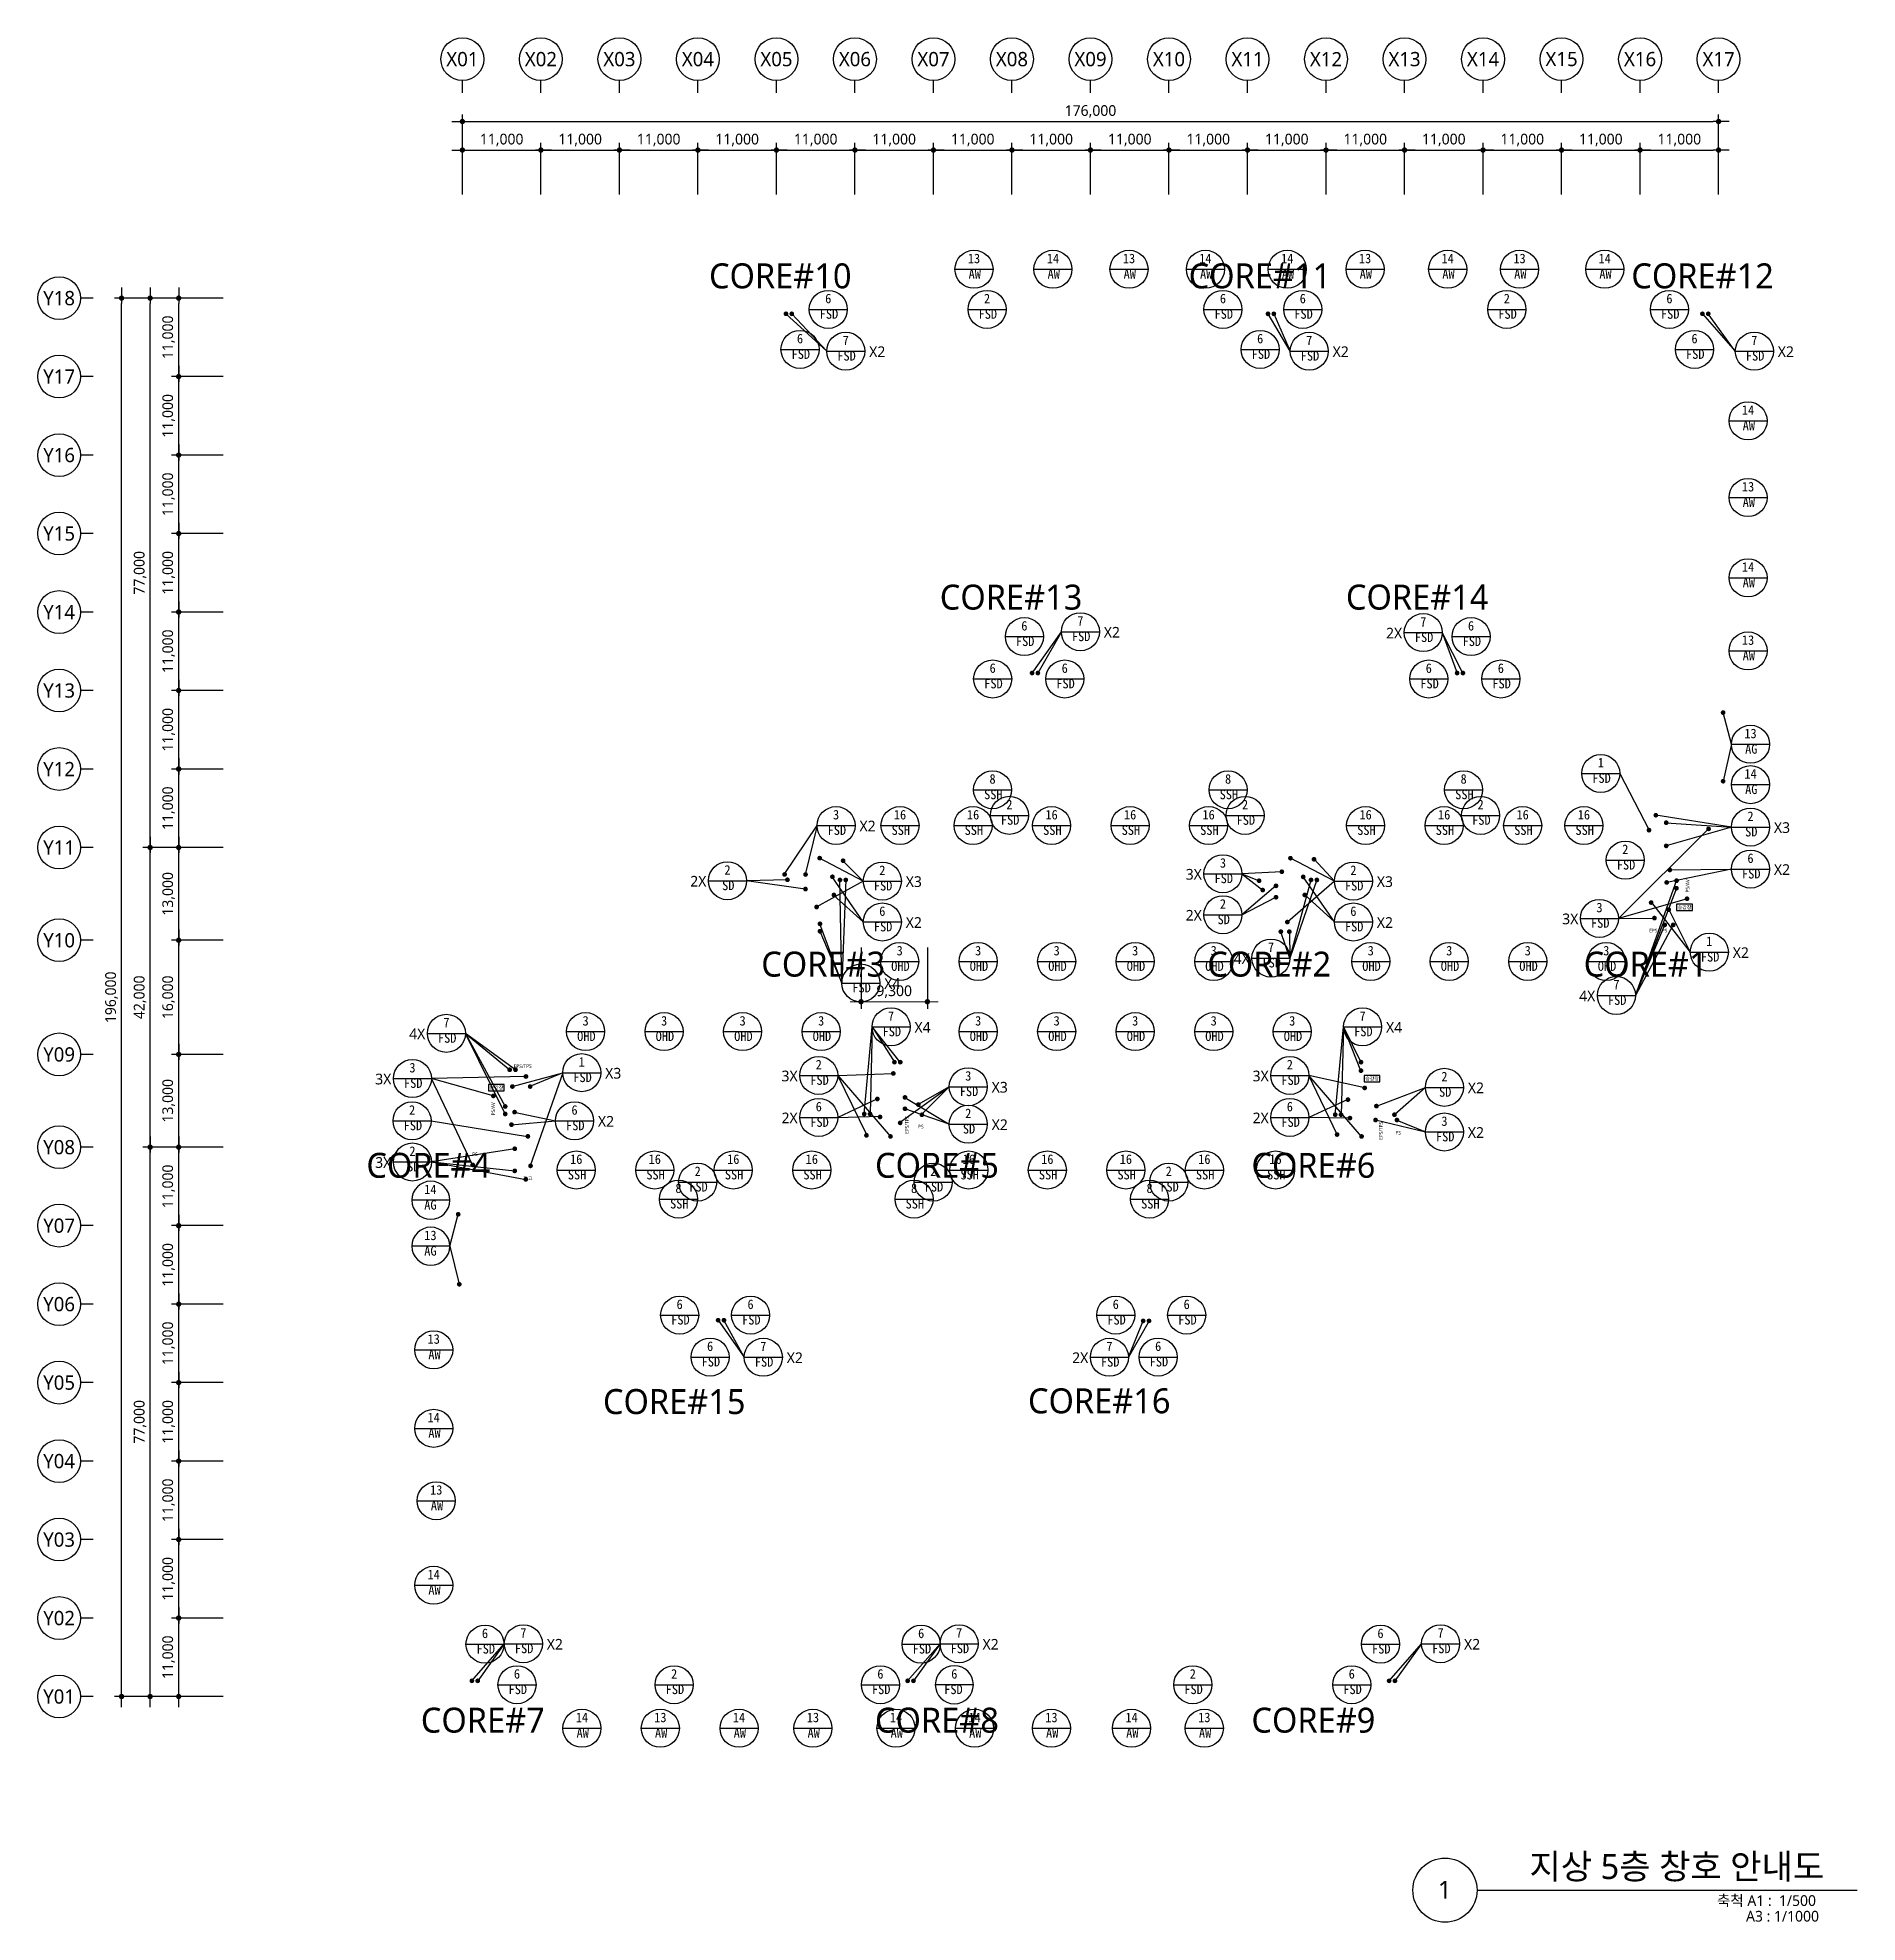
# Model space of a CAD drawing. Header units: millimetres. Extents: x 3479419 to 5579419, y 522746 to 3162891.
# Drawn here: x 4386612 to 4641547, y 2304746 to 2568891 of the extents above; entities that cross this region are included whole.
import ezdxf
from ezdxf.enums import TextEntityAlignment as Align

# ---------------------------------------------------------------- set-up
doc = ezdxf.new("R2010")
doc.units = ezdxf.units.MM
doc.layers.get('Defpoints').update_dxf_attribs({"color": 140})
for name, color, linetype, lineweight in [('A-AXIS-BUBL', 7, 'Continuous', 25), ('A-DIMS', 7, 'Continuous', 25), ('A-MKXX-SYMB', 7, 'Continuous', 25), ('A-XXXX-SYMB', 7, 'Continuous', 25), ('A-XXXX-TXT1', 3, 'Continuous', 25), ('A-XXXX-TXT2', 3, 'Continuous', 25)]:
    doc.layers.add(name, color=color, linetype=linetype, lineweight=lineweight)
doc.layers.add('A-XXXX-NPLT', color=144, linetype='Continuous', lineweight=15, plot=False)
doc.layers.add('AA-SYMB', color=1, linetype='Continuous')
doc.styles.add('HY울릉도L', font='')
doc.styles.add('XR-평면도$0$맑은 고딕', font='malgun.ttf')
doc.styles.add('돋움', font='')
doc.styles.add('돋음', font='')
doc.styles.add('맑은 고딕', font='malgun.ttf')
doc.styles.add('맑은고딕', font='malgun.ttf')
doc.styles.get('HY울릉도L').set_extended_font_data('HYwulM')
doc.styles.get('돋움').set_extended_font_data('DotumChe')
doc.styles.get('돋음').set_extended_font_data('Dotum')
doc.dimstyles.new('CDIM', dxfattribs={"dimtxt": 3, "dimasz": 1.5, "dimexe": 2, "dimexo": 1, "dimgap": 1, "dimtad": 1, "dimdec": 0, "dimrnd": 0.5, "dimzin": 0, "dimdsep": 32, "dimlunit": 6, "dimtxsty": 'HY울릉도L', "dimblk1": '_CIDOT', "dimblk2": '_CIDOT', "dimsah": 1, "dimcen": 5.5, "dimclrd": 2, "dimclre": 2, "dimclrt": 7, "dimadec": 0, "dimazin": 0, "dimtfac": 1, "dimtdec": 0, "dimtix": 1, "dimtmove": 2, "dimatfit": 1, "dimldrblk": '_CIDOT', "dimfxl": 1, "dimtolj": 1, "dimtzin": 0, "dimlwd": -1, "dimarcsym": 0})

msp = doc.modelspace()

# ---------------------------------------------------------------- texts
at = {"layer": 'A-XXXX-TXT1', "style": '맑은고딕'}
msp.add_text('지상 5층 창호 안내도', height=3500, dxfattribs=at).set_placement((4636914.1, 2309766), align=Align.BOTTOM_RIGHT)
msp.add_text('1', height=2500, dxfattribs=at).set_placement((4583723.2, 2309299.3), align=Align.MIDDLE)
for s, p in [('축척 A1 :  1/500', (4635760.1, 2308538.3)), ('A3 : 1/1000', (4636181.9, 2306349.2))]:
    msp.add_text(s, height=1500, dxfattribs=at).set_placement(p, align=Align.TOP_RIGHT)
at = {"layer": 'A-XXXX-TXT2', "style": '맑은고딕'}
for s, p in [('X2', (4502880.4, 2457645.9)), ('X3', (4630996.4, 2457431)), ('2X', (4479166.1, 2449906.9)), ('X3', (4509359.5, 2449857.4)), ('3X', (4548583.2, 2450885)), ('X3', (4575359.5, 2449857.4)), ('X2', (4630996.4, 2451541.7)), ('2X', (4548583.2, 2445137.4)), ('3X', (4601334.4, 2444634.3)), ('X2', (4509359.5, 2444125.2)), ('X2', (4575359.5, 2444125.2)), ('X2', (4625229.3, 2439898.5)), ('3X', (4435027.9, 2422188.3)), ('X3', (4467246.4, 2423004.2)), ('3X', (4491955.1, 2422616.9)), ('X3', (4521395.7, 2421038.3)), ('3X', (4557955.1, 2422616.9)), ('X2', (4588113.4, 2420950.2)), ('X2', (4466233.8, 2416255.4)), ('2X', (4491955.1, 2416732)), ('X2', (4521395.7, 2415786.1)), ('2X', (4557955.1, 2416732)), ('X2', (4588113.4, 2414693.7)), ('3X', (4435027.9, 2410489.2))]:
    msp.add_text(s, height=1500, dxfattribs=at).set_placement(p, align=Align.CENTER)
at = {"layer": 'A-XXXX-TXT2', "ltscale": 100, "style": '맑은 고딕'}
for s, p in [('PS/AV', (4617770.2, 2450016.2)), ('PS/AV', (4450414.2, 2418766.2)), ('EPS/TPS', (4508387.6, 2416516.2)), ('EPS/TPS', (4574799.2, 2415680))]:
    msp.add_text(s, height=500, rotation=90, dxfattribs=at).set_placement(p, align=Align.MIDDLE_CENTER)
for s, p in [('EPS/TPS', (4613661.8, 2443743.3)), ('EPS/TPS', (4454561.8, 2424741.2)), ('PS', (4510342.3, 2416275.5)), ('PS', (4577227.6, 2415408.8)), ('PS', (4447871.8, 2412391.2)), ('창고', (4455286.8, 2408991.2))]:
    msp.add_text(s, height=500, dxfattribs=at).set_placement(p, align=Align.MIDDLE_CENTER)

# ---------------------------------------------------------------- blocks, each defined once
blk = doc.blocks.new('A$C425F3A2A')
at = {"layer": 'Defpoints', "style": '맑은고딕'}
for s, p in [('CORE#10', (181217, 241440)), ('CORE#11', (248418, 241440)), ('CORE#12', (310438, 241440)), ('CORE#13', (213551, 196412)), ('CORE#14', (270451, 196412)), ('CORE#3', (185932, 144972)), ('CORE#2', (248418, 144972)), ('CORE#1', (301154, 144972)), ('CORE#4', (130605, 116772)), ('CORE#5', (201868, 116772)), ('CORE#6', (254604, 116772)), ('CORE#15', (166357, 83662)), ('CORE#16', (225905, 83762)), ('CORE#7', (138234, 39007)), ('CORE#8', (201868, 39007)), ('CORE#9', (254604, 39007))]:
    blk.add_text(s, height=3500, dxfattribs=at).set_placement(p, align=Align.BOTTOM_RIGHT)
blk = doc.blocks.new('_CIDOT')
at = {"color": 0, "linetype": 'ByBlock'}
blk.add_line((2, 0), (-1, 0), dxfattribs=at)
at = {"color": 0, "linetype": 'ByBlock', "const_width": 0.5}
blk.add_lwpolyline([(-0.25, 0, 1), (0.25, 0, 1)], format="xyb", close=True, dxfattribs=at)
blk = doc.blocks.new('*D8')
at = {"layer": 'A-DIMS', "lineweight": -2, "transparency": 16777216}
for p, q in [((93193, 67121), (85943, 67121)), ((93193, 56121), (85943, 56121))]:
    blk.add_line(p, q, dxfattribs=at)
at = {"layer": 'A-DIMS', "transparency": 16777216}
blk.add_line((86943, 56871), (86943, 66371), dxfattribs=at)
at = {"layer": 'Defpoints', "color": 0, "transparency": 16777216}
for p in [(86943, 67121), (93693, 67121), (93693, 56121)]:
    blk.add_point(p, dxfattribs=at)
at = {"layer": 'A-DIMS', "transparency": 16777216, "xscale": 750, "yscale": 750, "zscale": 750}
for p, rotation in [((86943, 67121), 90), ((86943, 56121), 270)]:
    blk.add_blockref('_CIDOT', p, dxfattribs=dict(at, rotation=rotation))
at = {"layer": 'A-DIMS', "color": 3, "transparency": 16777216, "insert": (85538, 61621), "char_height": 1500, "attachment_point": 5, "rotation": 90, "style": '맑은고딕'}
blk.add_mtext('\\A1;11,000', dxfattribs=at)
blk = doc.blocks.new('*D9')
at = {"layer": 'A-DIMS', "lineweight": -2, "transparency": 16777216}
for p, q in [((93193, 78121), (85943, 78121)), ((93193, 67121), (85943, 67121))]:
    blk.add_line(p, q, dxfattribs=at)
at = {"layer": 'A-DIMS', "transparency": 16777216}
blk.add_line((86943, 67871), (86943, 77371), dxfattribs=at)
at = {"layer": 'Defpoints', "color": 0, "transparency": 16777216}
for p in [(86943, 78121), (93693, 78121), (93693, 67121)]:
    blk.add_point(p, dxfattribs=at)
at = {"layer": 'A-DIMS', "transparency": 16777216, "xscale": 750, "yscale": 750, "zscale": 750}
for p, rotation in [((86943, 78121), 90), ((86943, 67121), 270)]:
    blk.add_blockref('_CIDOT', p, dxfattribs=dict(at, rotation=rotation))
at = {"layer": 'A-DIMS', "color": 3, "transparency": 16777216, "insert": (85538, 72621), "char_height": 1500, "attachment_point": 5, "rotation": 90, "style": '맑은고딕'}
blk.add_mtext('\\A1;11,000', dxfattribs=at)
blk = doc.blocks.new('*D10')
at = {"layer": 'A-DIMS', "lineweight": -2, "transparency": 16777216}
for p, q in [((93193, 89121), (85943, 89121)), ((93193, 78121), (85943, 78121))]:
    blk.add_line(p, q, dxfattribs=at)
at = {"layer": 'A-DIMS', "transparency": 16777216}
blk.add_line((86943, 78871), (86943, 88371), dxfattribs=at)
at = {"layer": 'Defpoints', "color": 0, "transparency": 16777216}
for p in [(86943, 89121), (93693, 89121), (93693, 78121)]:
    blk.add_point(p, dxfattribs=at)
at = {"layer": 'A-DIMS', "transparency": 16777216, "xscale": 750, "yscale": 750, "zscale": 750}
for p, rotation in [((86943, 89121), 90), ((86943, 78121), 270)]:
    blk.add_blockref('_CIDOT', p, dxfattribs=dict(at, rotation=rotation))
at = {"layer": 'A-DIMS', "color": 3, "transparency": 16777216, "insert": (85538, 83621), "char_height": 1500, "attachment_point": 5, "rotation": 90, "style": '맑은고딕'}
blk.add_mtext('\\A1;11,000', dxfattribs=at)
blk = doc.blocks.new('*D11')
at = {"layer": 'A-DIMS', "lineweight": -2, "transparency": 16777216}
for p, q in [((93193, 100121), (85943, 100121)), ((93193, 89121), (85943, 89121))]:
    blk.add_line(p, q, dxfattribs=at)
at = {"layer": 'A-DIMS', "transparency": 16777216}
blk.add_line((86943, 89871), (86943, 99371), dxfattribs=at)
at = {"layer": 'Defpoints', "color": 0, "transparency": 16777216}
for p in [(86943, 100121), (93693, 100121), (93693, 89121)]:
    blk.add_point(p, dxfattribs=at)
at = {"layer": 'A-DIMS', "transparency": 16777216, "xscale": 750, "yscale": 750, "zscale": 750}
for p, rotation in [((86943, 100121), 90), ((86943, 89121), 270)]:
    blk.add_blockref('_CIDOT', p, dxfattribs=dict(at, rotation=rotation))
at = {"layer": 'A-DIMS', "color": 3, "transparency": 16777216, "insert": (85538, 94621), "char_height": 1500, "attachment_point": 5, "rotation": 90, "style": '맑은고딕'}
blk.add_mtext('\\A1;11,000', dxfattribs=at)
blk = doc.blocks.new('*D12')
at = {"layer": 'A-DIMS', "lineweight": -2, "transparency": 16777216}
for p, q in [((93193, 111121), (85943, 111121)), ((93193, 100121), (85943, 100121))]:
    blk.add_line(p, q, dxfattribs=at)
at = {"layer": 'A-DIMS', "transparency": 16777216}
blk.add_line((86943, 100871), (86943, 110371), dxfattribs=at)
at = {"layer": 'Defpoints', "color": 0, "transparency": 16777216}
for p in [(86943, 111121), (93693, 111121), (93693, 100121)]:
    blk.add_point(p, dxfattribs=at)
at = {"layer": 'A-DIMS', "transparency": 16777216, "xscale": 750, "yscale": 750, "zscale": 750}
for p, rotation in [((86943, 111121), 90), ((86943, 100121), 270)]:
    blk.add_blockref('_CIDOT', p, dxfattribs=dict(at, rotation=rotation))
at = {"layer": 'A-DIMS', "color": 3, "transparency": 16777216, "insert": (85538, 105621), "char_height": 1500, "attachment_point": 5, "rotation": 90, "style": '맑은고딕'}
blk.add_mtext('\\A1;11,000', dxfattribs=at)
blk = doc.blocks.new('*D13')
at = {"layer": 'A-DIMS', "lineweight": -2, "transparency": 16777216}
for p, q in [((93193, 122121), (85943, 122121)), ((93193, 111121), (85943, 111121))]:
    blk.add_line(p, q, dxfattribs=at)
at = {"layer": 'A-DIMS', "transparency": 16777216}
blk.add_line((86943, 111871), (86943, 121371), dxfattribs=at)
at = {"layer": 'Defpoints', "color": 0, "transparency": 16777216}
for p in [(86943, 122121), (93693, 122121), (93693, 111121)]:
    blk.add_point(p, dxfattribs=at)
at = {"layer": 'A-DIMS', "transparency": 16777216, "xscale": 750, "yscale": 750, "zscale": 750}
for p, rotation in [((86943, 122121), 90), ((86943, 111121), 270)]:
    blk.add_blockref('_CIDOT', p, dxfattribs=dict(at, rotation=rotation))
at = {"layer": 'A-DIMS', "color": 3, "transparency": 16777216, "insert": (85538, 116621), "char_height": 1500, "attachment_point": 5, "rotation": 90, "style": '맑은고딕'}
blk.add_mtext('\\A1;11,000', dxfattribs=at)
blk = doc.blocks.new('*D14')
at = {"layer": 'A-DIMS', "lineweight": -2, "transparency": 16777216}
for p, q in [((93193, 135121), (85943, 135121)), ((93193, 122121), (85943, 122121))]:
    blk.add_line(p, q, dxfattribs=at)
at = {"layer": 'A-DIMS', "transparency": 16777216}
blk.add_line((86943, 122871), (86943, 134371), dxfattribs=at)
at = {"layer": 'Defpoints', "color": 0, "transparency": 16777216}
for p in [(86943, 135121), (93693, 135121), (93693, 122121)]:
    blk.add_point(p, dxfattribs=at)
at = {"layer": 'A-DIMS', "transparency": 16777216, "xscale": 750, "yscale": 750, "zscale": 750}
for p, rotation in [((86943, 135121), 90), ((86943, 122121), 270)]:
    blk.add_blockref('_CIDOT', p, dxfattribs=dict(at, rotation=rotation))
at = {"layer": 'A-DIMS', "color": 3, "transparency": 16777216, "insert": (85538, 128621), "char_height": 1500, "attachment_point": 5, "rotation": 90, "style": '맑은고딕'}
blk.add_mtext('\\A1;13,000', dxfattribs=at)
blk = doc.blocks.new('*D15')
at = {"layer": 'A-DIMS', "lineweight": -2, "transparency": 16777216}
for p, q in [((93193, 151121), (85943, 151121)), ((93193, 135121), (85943, 135121))]:
    blk.add_line(p, q, dxfattribs=at)
at = {"layer": 'A-DIMS', "transparency": 16777216}
blk.add_line((86943, 135871), (86943, 150371), dxfattribs=at)
at = {"layer": 'Defpoints', "color": 0, "transparency": 16777216}
for p in [(86943, 151121), (93693, 151121), (93693, 135121)]:
    blk.add_point(p, dxfattribs=at)
at = {"layer": 'A-DIMS', "transparency": 16777216, "xscale": 750, "yscale": 750, "zscale": 750}
for p, rotation in [((86943, 151121), 90), ((86943, 135121), 270)]:
    blk.add_blockref('_CIDOT', p, dxfattribs=dict(at, rotation=rotation))
at = {"layer": 'A-DIMS', "color": 3, "transparency": 16777216, "insert": (85538, 143121), "char_height": 1500, "attachment_point": 5, "rotation": 90, "style": '맑은고딕'}
blk.add_mtext('\\A1;16,000', dxfattribs=at)
blk = doc.blocks.new('*D16')
at = {"layer": 'A-DIMS', "lineweight": -2, "transparency": 16777216}
for p, q in [((93193, 164121), (85943, 164121)), ((93193, 151121), (85943, 151121))]:
    blk.add_line(p, q, dxfattribs=at)
at = {"layer": 'A-DIMS', "transparency": 16777216}
blk.add_line((86943, 151871), (86943, 163371), dxfattribs=at)
at = {"layer": 'Defpoints', "color": 0, "transparency": 16777216}
for p in [(86943, 164121), (93693, 164121), (93693, 151121)]:
    blk.add_point(p, dxfattribs=at)
at = {"layer": 'A-DIMS', "transparency": 16777216, "xscale": 750, "yscale": 750, "zscale": 750}
for p, rotation in [((86943, 164121), 90), ((86943, 151121), 270)]:
    blk.add_blockref('_CIDOT', p, dxfattribs=dict(at, rotation=rotation))
at = {"layer": 'A-DIMS', "color": 3, "transparency": 16777216, "insert": (85538, 157621), "char_height": 1500, "attachment_point": 5, "rotation": 90, "style": '맑은고딕'}
blk.add_mtext('\\A1;13,000', dxfattribs=at)
blk = doc.blocks.new('*D17')
at = {"layer": 'A-DIMS', "lineweight": -2, "transparency": 16777216}
for p, q in [((93193, 175121), (85943, 175121)), ((93193, 164121), (85943, 164121))]:
    blk.add_line(p, q, dxfattribs=at)
at = {"layer": 'A-DIMS', "transparency": 16777216}
blk.add_line((86943, 164871), (86943, 174371), dxfattribs=at)
at = {"layer": 'Defpoints', "color": 0, "transparency": 16777216}
for p in [(86943, 175121), (93693, 175121), (93693, 164121)]:
    blk.add_point(p, dxfattribs=at)
at = {"layer": 'A-DIMS', "transparency": 16777216, "xscale": 750, "yscale": 750, "zscale": 750}
for p, rotation in [((86943, 175121), 90), ((86943, 164121), 270)]:
    blk.add_blockref('_CIDOT', p, dxfattribs=dict(at, rotation=rotation))
at = {"layer": 'A-DIMS', "color": 3, "transparency": 16777216, "insert": (85538, 169621), "char_height": 1500, "attachment_point": 5, "rotation": 90, "style": '맑은고딕'}
blk.add_mtext('\\A1;11,000', dxfattribs=at)
blk = doc.blocks.new('*D18')
at = {"layer": 'A-DIMS', "lineweight": -2, "transparency": 16777216}
for p, q in [((93193, 186121), (85943, 186121)), ((93193, 175121), (85943, 175121))]:
    blk.add_line(p, q, dxfattribs=at)
at = {"layer": 'A-DIMS', "transparency": 16777216}
blk.add_line((86943, 175871), (86943, 185371), dxfattribs=at)
at = {"layer": 'Defpoints', "color": 0, "transparency": 16777216}
for p in [(86943, 186121), (93693, 186121), (93693, 175121)]:
    blk.add_point(p, dxfattribs=at)
at = {"layer": 'A-DIMS', "transparency": 16777216, "xscale": 750, "yscale": 750, "zscale": 750}
for p, rotation in [((86943, 186121), 90), ((86943, 175121), 270)]:
    blk.add_blockref('_CIDOT', p, dxfattribs=dict(at, rotation=rotation))
at = {"layer": 'A-DIMS', "color": 3, "transparency": 16777216, "insert": (85538, 180621), "char_height": 1500, "attachment_point": 5, "rotation": 90, "style": '맑은고딕'}
blk.add_mtext('\\A1;11,000', dxfattribs=at)
blk = doc.blocks.new('*D19')
at = {"layer": 'A-DIMS', "lineweight": -2, "transparency": 16777216}
for p, q in [((93193, 197121), (85943, 197121)), ((93193, 186121), (85943, 186121))]:
    blk.add_line(p, q, dxfattribs=at)
at = {"layer": 'A-DIMS', "transparency": 16777216}
blk.add_line((86943, 186871), (86943, 196371), dxfattribs=at)
at = {"layer": 'Defpoints', "color": 0, "transparency": 16777216}
for p in [(86943, 197121), (93693, 197121), (93693, 186121)]:
    blk.add_point(p, dxfattribs=at)
at = {"layer": 'A-DIMS', "transparency": 16777216, "xscale": 750, "yscale": 750, "zscale": 750}
for p, rotation in [((86943, 197121), 90), ((86943, 186121), 270)]:
    blk.add_blockref('_CIDOT', p, dxfattribs=dict(at, rotation=rotation))
at = {"layer": 'A-DIMS', "color": 3, "transparency": 16777216, "insert": (85538, 191621), "char_height": 1500, "attachment_point": 5, "rotation": 90, "style": '맑은고딕'}
blk.add_mtext('\\A1;11,000', dxfattribs=at)
blk = doc.blocks.new('*D20')
at = {"layer": 'A-DIMS', "lineweight": -2, "transparency": 16777216}
for p, q in [((93193, 208121), (85943, 208121)), ((93193, 197121), (85943, 197121))]:
    blk.add_line(p, q, dxfattribs=at)
at = {"layer": 'A-DIMS', "transparency": 16777216}
blk.add_line((86943, 197871), (86943, 207371), dxfattribs=at)
at = {"layer": 'Defpoints', "color": 0, "transparency": 16777216}
for p in [(86943, 208121), (93693, 208121), (93693, 197121)]:
    blk.add_point(p, dxfattribs=at)
at = {"layer": 'A-DIMS', "transparency": 16777216, "xscale": 750, "yscale": 750, "zscale": 750}
for p, rotation in [((86943, 208121), 90), ((86943, 197121), 270)]:
    blk.add_blockref('_CIDOT', p, dxfattribs=dict(at, rotation=rotation))
at = {"layer": 'A-DIMS', "color": 3, "transparency": 16777216, "insert": (85538, 202621), "char_height": 1500, "attachment_point": 5, "rotation": 90, "style": '맑은고딕'}
blk.add_mtext('\\A1;11,000', dxfattribs=at)
blk = doc.blocks.new('*D21')
at = {"layer": 'A-DIMS', "lineweight": -2, "transparency": 16777216}
for p, q in [((93193, 219121), (85943, 219121)), ((93193, 208121), (85943, 208121))]:
    blk.add_line(p, q, dxfattribs=at)
at = {"layer": 'A-DIMS', "transparency": 16777216}
blk.add_line((86943, 208871), (86943, 218371), dxfattribs=at)
at = {"layer": 'Defpoints', "color": 0, "transparency": 16777216}
for p in [(86943, 219121), (93693, 219121), (93693, 208121)]:
    blk.add_point(p, dxfattribs=at)
at = {"layer": 'A-DIMS', "transparency": 16777216, "xscale": 750, "yscale": 750, "zscale": 750}
for p, rotation in [((86943, 219121), 90), ((86943, 208121), 270)]:
    blk.add_blockref('_CIDOT', p, dxfattribs=dict(at, rotation=rotation))
at = {"layer": 'A-DIMS', "color": 3, "transparency": 16777216, "insert": (85538, 213621), "char_height": 1500, "attachment_point": 5, "rotation": 90, "style": '맑은고딕'}
blk.add_mtext('\\A1;11,000', dxfattribs=at)
blk = doc.blocks.new('*D22')
at = {"layer": 'A-DIMS', "lineweight": -2, "transparency": 16777216}
for p, q in [((93193, 230121), (85943, 230121)), ((93193, 219121), (85943, 219121))]:
    blk.add_line(p, q, dxfattribs=at)
at = {"layer": 'A-DIMS', "transparency": 16777216}
blk.add_line((86943, 219871), (86943, 229371), dxfattribs=at)
at = {"layer": 'Defpoints', "color": 0, "transparency": 16777216}
for p in [(86943, 230121), (93693, 230121), (93693, 219121)]:
    blk.add_point(p, dxfattribs=at)
at = {"layer": 'A-DIMS', "transparency": 16777216, "xscale": 750, "yscale": 750, "zscale": 750}
for p, rotation in [((86943, 230121), 90), ((86943, 219121), 270)]:
    blk.add_blockref('_CIDOT', p, dxfattribs=dict(at, rotation=rotation))
at = {"layer": 'A-DIMS', "color": 3, "transparency": 16777216, "insert": (85538, 224621), "char_height": 1500, "attachment_point": 5, "rotation": 90, "style": '맑은고딕'}
blk.add_mtext('\\A1;11,000', dxfattribs=at)
blk = doc.blocks.new('*D23')
at = {"layer": 'A-DIMS', "lineweight": -2, "transparency": 16777216}
for p, q in [((93193, 241121), (85943, 241121)), ((93193, 230121), (85943, 230121))]:
    blk.add_line(p, q, dxfattribs=at)
at = {"layer": 'A-DIMS', "transparency": 16777216}
blk.add_line((86943, 230871), (86943, 240371), dxfattribs=at)
at = {"layer": 'Defpoints', "color": 0, "transparency": 16777216}
for p in [(86943, 241121), (93693, 241121), (93693, 230121)]:
    blk.add_point(p, dxfattribs=at)
at = {"layer": 'A-DIMS', "transparency": 16777216, "xscale": 750, "yscale": 750, "zscale": 750}
for p, rotation in [((86943, 241121), 90), ((86943, 230121), 270)]:
    blk.add_blockref('_CIDOT', p, dxfattribs=dict(at, rotation=rotation))
at = {"layer": 'A-DIMS', "color": 3, "transparency": 16777216, "insert": (85538, 235621), "char_height": 1500, "attachment_point": 5, "rotation": 90, "style": '맑은고딕'}
blk.add_mtext('\\A1;11,000', dxfattribs=at)
blk = doc.blocks.new('*D24')
at = {"layer": 'A-DIMS', "lineweight": -2, "transparency": 16777216}
for p, q in [((93193, 122121), (81943, 122121)), ((93193, 45121), (81943, 45121))]:
    blk.add_line(p, q, dxfattribs=at)
at = {"layer": 'A-DIMS', "transparency": 16777216}
blk.add_line((82943, 45871), (82943, 121371), dxfattribs=at)
at = {"layer": 'Defpoints', "color": 0, "transparency": 16777216}
for p in [(82943, 122121), (93693, 122121), (93693, 45121)]:
    blk.add_point(p, dxfattribs=at)
at = {"layer": 'A-DIMS', "transparency": 16777216, "xscale": 750, "yscale": 750, "zscale": 750}
for p, rotation in [((82943, 122121), 90), ((82943, 45121), 270)]:
    blk.add_blockref('_CIDOT', p, dxfattribs=dict(at, rotation=rotation))
at = {"layer": 'A-DIMS', "color": 3, "transparency": 16777216, "insert": (81542, 83621), "char_height": 1500, "attachment_point": 5, "rotation": 90, "style": '맑은고딕'}
blk.add_mtext('\\A1;77,000', dxfattribs=at)
blk = doc.blocks.new('*D25')
at = {"layer": 'A-DIMS', "lineweight": -2, "transparency": 16777216}
for p, q in [((93193, 241121), (77943, 241121)), ((93193, 45121), (77943, 45121))]:
    blk.add_line(p, q, dxfattribs=at)
at = {"layer": 'A-DIMS', "transparency": 16777216}
blk.add_line((78943, 45871), (78943, 240371), dxfattribs=at)
at = {"layer": 'Defpoints', "color": 0, "transparency": 16777216}
for p in [(78943, 241121), (93693, 241121), (93693, 45121)]:
    blk.add_point(p, dxfattribs=at)
at = {"layer": 'A-DIMS', "transparency": 16777216, "xscale": 750, "yscale": 750, "zscale": 750}
for p, rotation in [((78943, 241121), 90), ((78943, 45121), 270)]:
    blk.add_blockref('_CIDOT', p, dxfattribs=dict(at, rotation=rotation))
at = {"layer": 'A-DIMS', "color": 3, "transparency": 16777216, "insert": (77538, 143121), "char_height": 1500, "attachment_point": 5, "rotation": 90, "style": '맑은고딕'}
blk.add_mtext('\\A1;196,000', dxfattribs=at)
blk = doc.blocks.new('*D26')
at = {"layer": 'A-DIMS', "lineweight": -2, "transparency": 16777216}
for p, q in [((93193, 56121), (85943, 56121)), ((93193, 45121), (85943, 45121))]:
    blk.add_line(p, q, dxfattribs=at)
at = {"layer": 'A-DIMS', "transparency": 16777216}
blk.add_line((86943, 45871), (86943, 55371), dxfattribs=at)
at = {"layer": 'Defpoints', "color": 0, "transparency": 16777216}
for p in [(86943, 56121), (93693, 56121), (93693, 45121)]:
    blk.add_point(p, dxfattribs=at)
at = {"layer": 'A-DIMS', "transparency": 16777216, "xscale": 750, "yscale": 750, "zscale": 750}
for p, rotation in [((86943, 56121), 90), ((86943, 45121), 270)]:
    blk.add_blockref('_CIDOT', p, dxfattribs=dict(at, rotation=rotation))
at = {"layer": 'A-DIMS', "color": 3, "transparency": 16777216, "insert": (85538, 50621), "char_height": 1500, "attachment_point": 5, "rotation": 90, "style": '맑은고딕'}
blk.add_mtext('\\A1;11,000', dxfattribs=at)
blk = doc.blocks.new('*D27')
at = {"layer": 'A-DIMS', "lineweight": -2, "transparency": 16777216}
for p, q in [((93193, 164121), (81943, 164121)), ((93193, 122121), (81943, 122121))]:
    blk.add_line(p, q, dxfattribs=at)
at = {"layer": 'A-DIMS', "transparency": 16777216}
blk.add_line((82943, 122871), (82943, 163371), dxfattribs=at)
at = {"layer": 'Defpoints', "color": 0, "transparency": 16777216}
for p in [(82943, 164121), (93693, 164121), (93693, 122121)]:
    blk.add_point(p, dxfattribs=at)
at = {"layer": 'A-DIMS', "transparency": 16777216, "xscale": 750, "yscale": 750, "zscale": 750}
for p, rotation in [((82943, 164121), 90), ((82943, 122121), 270)]:
    blk.add_blockref('_CIDOT', p, dxfattribs=dict(at, rotation=rotation))
at = {"layer": 'A-DIMS', "color": 3, "transparency": 16777216, "insert": (81542, 143121), "char_height": 1500, "attachment_point": 5, "rotation": 90, "style": '맑은고딕'}
blk.add_mtext('\\A1;42,000', dxfattribs=at)
blk = doc.blocks.new('*D28')
at = {"layer": 'A-DIMS', "lineweight": -2, "transparency": 16777216}
for p, q in [((93193, 241121), (81943, 241121)), ((93193, 164121), (81943, 164121))]:
    blk.add_line(p, q, dxfattribs=at)
at = {"layer": 'A-DIMS', "transparency": 16777216}
blk.add_line((82943, 164871), (82943, 240371), dxfattribs=at)
at = {"layer": 'Defpoints', "color": 0, "transparency": 16777216}
for p in [(82943, 241121), (93693, 241121), (93693, 164121)]:
    blk.add_point(p, dxfattribs=at)
at = {"layer": 'A-DIMS', "transparency": 16777216, "xscale": 750, "yscale": 750, "zscale": 750}
for p, rotation in [((82943, 241121), 90), ((82943, 164121), 270)]:
    blk.add_blockref('_CIDOT', p, dxfattribs=dict(at, rotation=rotation))
at = {"layer": 'A-DIMS', "color": 3, "transparency": 16777216, "insert": (81542, 202621), "char_height": 1500, "attachment_point": 5, "rotation": 90, "style": '맑은고딕'}
blk.add_mtext('\\A1;77,000', dxfattribs=at)
blk = doc.blocks.new('*D29')
at = {"layer": 'A-DIMS', "lineweight": -2, "transparency": 16777216}
for p, q in [((148693, 255621), (148693, 262871)), ((159693, 255621), (159693, 262871))]:
    blk.add_line(p, q, dxfattribs=at)
at = {"layer": 'A-DIMS', "transparency": 16777216}
blk.add_line((149443, 261871), (158943, 261871), dxfattribs=at)
at = {"layer": 'Defpoints', "color": 0, "transparency": 16777216}
for p in [(159693, 261871), (148693, 255121), (159693, 255121)]:
    blk.add_point(p, dxfattribs=at)
at = {"layer": 'A-DIMS', "transparency": 16777216, "xscale": 750, "yscale": 750, "zscale": 750, "rotation": 180}
blk.add_blockref('_CIDOT', (148693, 261871), dxfattribs=at)
at = {"layer": 'A-DIMS', "transparency": 16777216, "xscale": 750, "yscale": 750, "zscale": 750}
blk.add_blockref('_CIDOT', (159693, 261871), dxfattribs=at)
at = {"layer": 'A-DIMS', "color": 3, "transparency": 16777216, "insert": (154193, 263275), "char_height": 1500, "attachment_point": 5, "style": '맑은고딕'}
blk.add_mtext('\\A1;11,000', dxfattribs=at)
blk = doc.blocks.new('*D30')
at = {"layer": 'A-DIMS', "lineweight": -2, "transparency": 16777216}
for p, q in [((159693, 255621), (159693, 262871)), ((170693, 255621), (170693, 262871))]:
    blk.add_line(p, q, dxfattribs=at)
at = {"layer": 'A-DIMS', "transparency": 16777216}
blk.add_line((160443, 261871), (169943, 261871), dxfattribs=at)
at = {"layer": 'Defpoints', "color": 0, "transparency": 16777216}
for p in [(170693, 261871), (159693, 255121), (170693, 255121)]:
    blk.add_point(p, dxfattribs=at)
at = {"layer": 'A-DIMS', "transparency": 16777216, "xscale": 750, "yscale": 750, "zscale": 750, "rotation": 180}
blk.add_blockref('_CIDOT', (159693, 261871), dxfattribs=at)
at = {"layer": 'A-DIMS', "transparency": 16777216, "xscale": 750, "yscale": 750, "zscale": 750}
blk.add_blockref('_CIDOT', (170693, 261871), dxfattribs=at)
at = {"layer": 'A-DIMS', "color": 3, "transparency": 16777216, "insert": (165193, 263275), "char_height": 1500, "attachment_point": 5, "style": '맑은고딕'}
blk.add_mtext('\\A1;11,000', dxfattribs=at)
blk = doc.blocks.new('*D31')
at = {"layer": 'A-DIMS', "lineweight": -2, "transparency": 16777216}
for p, q in [((170693, 255621), (170693, 262871)), ((181693, 255621), (181693, 262871))]:
    blk.add_line(p, q, dxfattribs=at)
at = {"layer": 'A-DIMS', "transparency": 16777216}
blk.add_line((171443, 261871), (180943, 261871), dxfattribs=at)
at = {"layer": 'Defpoints', "color": 0, "transparency": 16777216}
for p in [(181693, 261871), (170693, 255121), (181693, 255121)]:
    blk.add_point(p, dxfattribs=at)
at = {"layer": 'A-DIMS', "transparency": 16777216, "xscale": 750, "yscale": 750, "zscale": 750, "rotation": 180}
blk.add_blockref('_CIDOT', (170693, 261871), dxfattribs=at)
at = {"layer": 'A-DIMS', "transparency": 16777216, "xscale": 750, "yscale": 750, "zscale": 750}
blk.add_blockref('_CIDOT', (181693, 261871), dxfattribs=at)
at = {"layer": 'A-DIMS', "color": 3, "transparency": 16777216, "insert": (176193, 263275), "char_height": 1500, "attachment_point": 5, "style": '맑은고딕'}
blk.add_mtext('\\A1;11,000', dxfattribs=at)
blk = doc.blocks.new('*D32')
at = {"layer": 'A-DIMS', "lineweight": -2, "transparency": 16777216}
for p, q in [((181693, 255621), (181693, 262871)), ((192693, 255621), (192693, 262871))]:
    blk.add_line(p, q, dxfattribs=at)
at = {"layer": 'A-DIMS', "transparency": 16777216}
blk.add_line((182443, 261871), (191943, 261871), dxfattribs=at)
at = {"layer": 'Defpoints', "color": 0, "transparency": 16777216}
for p in [(192693, 261871), (181693, 255121), (192693, 255121)]:
    blk.add_point(p, dxfattribs=at)
at = {"layer": 'A-DIMS', "transparency": 16777216, "xscale": 750, "yscale": 750, "zscale": 750, "rotation": 180}
blk.add_blockref('_CIDOT', (181693, 261871), dxfattribs=at)
at = {"layer": 'A-DIMS', "transparency": 16777216, "xscale": 750, "yscale": 750, "zscale": 750}
blk.add_blockref('_CIDOT', (192693, 261871), dxfattribs=at)
at = {"layer": 'A-DIMS', "color": 3, "transparency": 16777216, "insert": (187193, 263275), "char_height": 1500, "attachment_point": 5, "style": '맑은고딕'}
blk.add_mtext('\\A1;11,000', dxfattribs=at)
blk = doc.blocks.new('*D33')
at = {"layer": 'A-DIMS', "lineweight": -2, "transparency": 16777216}
for p, q in [((192693, 255621), (192693, 262871)), ((203693, 255621), (203693, 262871))]:
    blk.add_line(p, q, dxfattribs=at)
at = {"layer": 'A-DIMS', "transparency": 16777216}
blk.add_line((193443, 261871), (202943, 261871), dxfattribs=at)
at = {"layer": 'Defpoints', "color": 0, "transparency": 16777216}
for p in [(203693, 261871), (192693, 255121), (203693, 255121)]:
    blk.add_point(p, dxfattribs=at)
at = {"layer": 'A-DIMS', "transparency": 16777216, "xscale": 750, "yscale": 750, "zscale": 750, "rotation": 180}
blk.add_blockref('_CIDOT', (192693, 261871), dxfattribs=at)
at = {"layer": 'A-DIMS', "transparency": 16777216, "xscale": 750, "yscale": 750, "zscale": 750}
blk.add_blockref('_CIDOT', (203693, 261871), dxfattribs=at)
at = {"layer": 'A-DIMS', "color": 3, "transparency": 16777216, "insert": (198193, 263275), "char_height": 1500, "attachment_point": 5, "style": '맑은고딕'}
blk.add_mtext('\\A1;11,000', dxfattribs=at)
blk = doc.blocks.new('*D34')
at = {"layer": 'A-DIMS', "lineweight": -2, "transparency": 16777216}
for p, q in [((203693, 255621), (203693, 262871)), ((214693, 255621), (214693, 262871))]:
    blk.add_line(p, q, dxfattribs=at)
at = {"layer": 'A-DIMS', "transparency": 16777216}
blk.add_line((204443, 261871), (213943, 261871), dxfattribs=at)
at = {"layer": 'Defpoints', "color": 0, "transparency": 16777216}
for p in [(214693, 261871), (203693, 255121), (214693, 255121)]:
    blk.add_point(p, dxfattribs=at)
at = {"layer": 'A-DIMS', "transparency": 16777216, "xscale": 750, "yscale": 750, "zscale": 750, "rotation": 180}
blk.add_blockref('_CIDOT', (203693, 261871), dxfattribs=at)
at = {"layer": 'A-DIMS', "transparency": 16777216, "xscale": 750, "yscale": 750, "zscale": 750}
blk.add_blockref('_CIDOT', (214693, 261871), dxfattribs=at)
at = {"layer": 'A-DIMS', "color": 3, "transparency": 16777216, "insert": (209193, 263275), "char_height": 1500, "attachment_point": 5, "style": '맑은고딕'}
blk.add_mtext('\\A1;11,000', dxfattribs=at)
blk = doc.blocks.new('*D35')
at = {"layer": 'A-DIMS', "lineweight": -2, "transparency": 16777216}
for p, q in [((214693, 255621), (214693, 262871)), ((225693, 255621), (225693, 262871))]:
    blk.add_line(p, q, dxfattribs=at)
at = {"layer": 'A-DIMS', "transparency": 16777216}
blk.add_line((215443, 261871), (224943, 261871), dxfattribs=at)
at = {"layer": 'Defpoints', "color": 0, "transparency": 16777216}
for p in [(225693, 261871), (214693, 255121), (225693, 255121)]:
    blk.add_point(p, dxfattribs=at)
at = {"layer": 'A-DIMS', "transparency": 16777216, "xscale": 750, "yscale": 750, "zscale": 750, "rotation": 180}
blk.add_blockref('_CIDOT', (214693, 261871), dxfattribs=at)
at = {"layer": 'A-DIMS', "transparency": 16777216, "xscale": 750, "yscale": 750, "zscale": 750}
blk.add_blockref('_CIDOT', (225693, 261871), dxfattribs=at)
at = {"layer": 'A-DIMS', "color": 3, "transparency": 16777216, "insert": (220193, 263275), "char_height": 1500, "attachment_point": 5, "style": '맑은고딕'}
blk.add_mtext('\\A1;11,000', dxfattribs=at)
blk = doc.blocks.new('*D36')
at = {"layer": 'A-DIMS', "lineweight": -2, "transparency": 16777216}
for p, q in [((225693, 255621), (225693, 262871)), ((236693, 255621), (236693, 262871))]:
    blk.add_line(p, q, dxfattribs=at)
at = {"layer": 'A-DIMS', "transparency": 16777216}
blk.add_line((226443, 261871), (235943, 261871), dxfattribs=at)
at = {"layer": 'Defpoints', "color": 0, "transparency": 16777216}
for p in [(236693, 261871), (225693, 255121), (236693, 255121)]:
    blk.add_point(p, dxfattribs=at)
at = {"layer": 'A-DIMS', "transparency": 16777216, "xscale": 750, "yscale": 750, "zscale": 750, "rotation": 180}
blk.add_blockref('_CIDOT', (225693, 261871), dxfattribs=at)
at = {"layer": 'A-DIMS', "transparency": 16777216, "xscale": 750, "yscale": 750, "zscale": 750}
blk.add_blockref('_CIDOT', (236693, 261871), dxfattribs=at)
at = {"layer": 'A-DIMS', "color": 3, "transparency": 16777216, "insert": (231193, 263275), "char_height": 1500, "attachment_point": 5, "style": '맑은고딕'}
blk.add_mtext('\\A1;11,000', dxfattribs=at)
blk = doc.blocks.new('*D37')
at = {"layer": 'A-DIMS', "lineweight": -2, "transparency": 16777216}
for p, q in [((236693, 255621), (236693, 262871)), ((247693, 255621), (247693, 262871))]:
    blk.add_line(p, q, dxfattribs=at)
at = {"layer": 'A-DIMS', "transparency": 16777216}
blk.add_line((237443, 261871), (246943, 261871), dxfattribs=at)
at = {"layer": 'Defpoints', "color": 0, "transparency": 16777216}
for p in [(247693, 261871), (236693, 255121), (247693, 255121)]:
    blk.add_point(p, dxfattribs=at)
at = {"layer": 'A-DIMS', "transparency": 16777216, "xscale": 750, "yscale": 750, "zscale": 750, "rotation": 180}
blk.add_blockref('_CIDOT', (236693, 261871), dxfattribs=at)
at = {"layer": 'A-DIMS', "transparency": 16777216, "xscale": 750, "yscale": 750, "zscale": 750}
blk.add_blockref('_CIDOT', (247693, 261871), dxfattribs=at)
at = {"layer": 'A-DIMS', "color": 3, "transparency": 16777216, "insert": (242193, 263275), "char_height": 1500, "attachment_point": 5, "style": '맑은고딕'}
blk.add_mtext('\\A1;11,000', dxfattribs=at)
blk = doc.blocks.new('*D38')
at = {"layer": 'A-DIMS', "lineweight": -2, "transparency": 16777216}
for p, q in [((247693, 255621), (247693, 262871)), ((258693, 255621), (258693, 262871))]:
    blk.add_line(p, q, dxfattribs=at)
at = {"layer": 'A-DIMS', "transparency": 16777216}
blk.add_line((248443, 261871), (257943, 261871), dxfattribs=at)
at = {"layer": 'Defpoints', "color": 0, "transparency": 16777216}
for p in [(258693, 261871), (247693, 255121), (258693, 255121)]:
    blk.add_point(p, dxfattribs=at)
at = {"layer": 'A-DIMS', "transparency": 16777216, "xscale": 750, "yscale": 750, "zscale": 750, "rotation": 180}
blk.add_blockref('_CIDOT', (247693, 261871), dxfattribs=at)
at = {"layer": 'A-DIMS', "transparency": 16777216, "xscale": 750, "yscale": 750, "zscale": 750}
blk.add_blockref('_CIDOT', (258693, 261871), dxfattribs=at)
at = {"layer": 'A-DIMS', "color": 3, "transparency": 16777216, "insert": (253193, 263275), "char_height": 1500, "attachment_point": 5, "style": '맑은고딕'}
blk.add_mtext('\\A1;11,000', dxfattribs=at)
blk = doc.blocks.new('*D39')
at = {"layer": 'A-DIMS', "lineweight": -2, "transparency": 16777216}
for p, q in [((258693, 255621), (258693, 262871)), ((269693, 255621), (269693, 262871))]:
    blk.add_line(p, q, dxfattribs=at)
at = {"layer": 'A-DIMS', "transparency": 16777216}
blk.add_line((259443, 261871), (268943, 261871), dxfattribs=at)
at = {"layer": 'Defpoints', "color": 0, "transparency": 16777216}
for p in [(269693, 261871), (258693, 255121), (269693, 255121)]:
    blk.add_point(p, dxfattribs=at)
at = {"layer": 'A-DIMS', "transparency": 16777216, "xscale": 750, "yscale": 750, "zscale": 750, "rotation": 180}
blk.add_blockref('_CIDOT', (258693, 261871), dxfattribs=at)
at = {"layer": 'A-DIMS', "transparency": 16777216, "xscale": 750, "yscale": 750, "zscale": 750}
blk.add_blockref('_CIDOT', (269693, 261871), dxfattribs=at)
at = {"layer": 'A-DIMS', "color": 3, "transparency": 16777216, "insert": (264193, 263275), "char_height": 1500, "attachment_point": 5, "style": '맑은고딕'}
blk.add_mtext('\\A1;11,000', dxfattribs=at)
blk = doc.blocks.new('*D40')
at = {"layer": 'A-DIMS', "lineweight": -2, "transparency": 16777216}
for p, q in [((269693, 255621), (269693, 262871)), ((280693, 255621), (280693, 262871))]:
    blk.add_line(p, q, dxfattribs=at)
at = {"layer": 'A-DIMS', "transparency": 16777216}
blk.add_line((270443, 261871), (279943, 261871), dxfattribs=at)
at = {"layer": 'Defpoints', "color": 0, "transparency": 16777216}
for p in [(280693, 261871), (269693, 255121), (280693, 255121)]:
    blk.add_point(p, dxfattribs=at)
at = {"layer": 'A-DIMS', "transparency": 16777216, "xscale": 750, "yscale": 750, "zscale": 750, "rotation": 180}
blk.add_blockref('_CIDOT', (269693, 261871), dxfattribs=at)
at = {"layer": 'A-DIMS', "transparency": 16777216, "xscale": 750, "yscale": 750, "zscale": 750}
blk.add_blockref('_CIDOT', (280693, 261871), dxfattribs=at)
at = {"layer": 'A-DIMS', "color": 3, "transparency": 16777216, "insert": (275193, 263275), "char_height": 1500, "attachment_point": 5, "style": '맑은고딕'}
blk.add_mtext('\\A1;11,000', dxfattribs=at)
blk = doc.blocks.new('*D41')
at = {"layer": 'A-DIMS', "lineweight": -2, "transparency": 16777216}
for p, q in [((280693, 255621), (280693, 262871)), ((291693, 255621), (291693, 262871))]:
    blk.add_line(p, q, dxfattribs=at)
at = {"layer": 'A-DIMS', "transparency": 16777216}
blk.add_line((281443, 261871), (290943, 261871), dxfattribs=at)
at = {"layer": 'Defpoints', "color": 0, "transparency": 16777216}
for p in [(291693, 261871), (280693, 255121), (291693, 255121)]:
    blk.add_point(p, dxfattribs=at)
at = {"layer": 'A-DIMS', "transparency": 16777216, "xscale": 750, "yscale": 750, "zscale": 750, "rotation": 180}
blk.add_blockref('_CIDOT', (280693, 261871), dxfattribs=at)
at = {"layer": 'A-DIMS', "transparency": 16777216, "xscale": 750, "yscale": 750, "zscale": 750}
blk.add_blockref('_CIDOT', (291693, 261871), dxfattribs=at)
at = {"layer": 'A-DIMS', "color": 3, "transparency": 16777216, "insert": (286193, 263275), "char_height": 1500, "attachment_point": 5, "style": '맑은고딕'}
blk.add_mtext('\\A1;11,000', dxfattribs=at)
blk = doc.blocks.new('*D42')
at = {"layer": 'A-DIMS', "lineweight": -2, "transparency": 16777216}
for p, q in [((126693, 255621), (126693, 266871)), ((302693, 255621), (302693, 266871))]:
    blk.add_line(p, q, dxfattribs=at)
at = {"layer": 'A-DIMS', "transparency": 16777216}
blk.add_line((127443, 265871), (301943, 265871), dxfattribs=at)
at = {"layer": 'Defpoints', "color": 0, "transparency": 16777216}
for p in [(302693, 265871), (126693, 255121), (302693, 255121)]:
    blk.add_point(p, dxfattribs=at)
at = {"layer": 'A-DIMS', "transparency": 16777216, "xscale": 750, "yscale": 750, "zscale": 750, "rotation": 180}
blk.add_blockref('_CIDOT', (126693, 265871), dxfattribs=at)
at = {"layer": 'A-DIMS', "transparency": 16777216, "xscale": 750, "yscale": 750, "zscale": 750}
blk.add_blockref('_CIDOT', (302693, 265871), dxfattribs=at)
at = {"layer": 'A-DIMS', "color": 3, "transparency": 16777216, "insert": (214693, 267275), "char_height": 1500, "attachment_point": 5, "style": '맑은고딕'}
blk.add_mtext('\\A1;176,000', dxfattribs=at)
blk = doc.blocks.new('*D43')
at = {"layer": 'A-DIMS', "lineweight": -2, "transparency": 16777216}
for p, q in [((291693, 255621), (291693, 262871)), ((302693, 255621), (302693, 262871))]:
    blk.add_line(p, q, dxfattribs=at)
at = {"layer": 'A-DIMS', "transparency": 16777216}
blk.add_line((292443, 261871), (301943, 261871), dxfattribs=at)
at = {"layer": 'Defpoints', "color": 0, "transparency": 16777216}
for p in [(302693, 261871), (291693, 255121), (302693, 255121)]:
    blk.add_point(p, dxfattribs=at)
at = {"layer": 'A-DIMS', "transparency": 16777216, "xscale": 750, "yscale": 750, "zscale": 750, "rotation": 180}
blk.add_blockref('_CIDOT', (291693, 261871), dxfattribs=at)
at = {"layer": 'A-DIMS', "transparency": 16777216, "xscale": 750, "yscale": 750, "zscale": 750}
blk.add_blockref('_CIDOT', (302693, 261871), dxfattribs=at)
at = {"layer": 'A-DIMS', "color": 3, "transparency": 16777216, "insert": (297193, 263275), "char_height": 1500, "attachment_point": 5, "style": '맑은고딕'}
blk.add_mtext('\\A1;11,000', dxfattribs=at)
blk = doc.blocks.new('*D44')
at = {"layer": 'A-DIMS', "lineweight": -2, "transparency": 16777216}
for p, q in [((126693, 255621), (126693, 262871)), ((137693, 255621), (137693, 262871))]:
    blk.add_line(p, q, dxfattribs=at)
at = {"layer": 'A-DIMS', "transparency": 16777216}
blk.add_line((127443, 261871), (136943, 261871), dxfattribs=at)
at = {"layer": 'Defpoints', "color": 0, "transparency": 16777216}
for p in [(137693, 261871), (126693, 255121), (137693, 255121)]:
    blk.add_point(p, dxfattribs=at)
at = {"layer": 'A-DIMS', "transparency": 16777216, "xscale": 750, "yscale": 750, "zscale": 750, "rotation": 180}
blk.add_blockref('_CIDOT', (126693, 261871), dxfattribs=at)
at = {"layer": 'A-DIMS', "transparency": 16777216, "xscale": 750, "yscale": 750, "zscale": 750}
blk.add_blockref('_CIDOT', (137693, 261871), dxfattribs=at)
at = {"layer": 'A-DIMS', "color": 3, "transparency": 16777216, "insert": (132193, 263275), "char_height": 1500, "attachment_point": 5, "style": '맑은고딕'}
blk.add_mtext('\\A1;11,000', dxfattribs=at)
blk = doc.blocks.new('*D45')
at = {"layer": 'A-DIMS', "lineweight": -2, "transparency": 16777216}
for p, q in [((137693, 255621), (137693, 262871)), ((148693, 255621), (148693, 262871))]:
    blk.add_line(p, q, dxfattribs=at)
at = {"layer": 'A-DIMS', "transparency": 16777216}
blk.add_line((138443, 261871), (147943, 261871), dxfattribs=at)
at = {"layer": 'Defpoints', "color": 0, "transparency": 16777216}
for p in [(148693, 261871), (137693, 255121), (148693, 255121)]:
    blk.add_point(p, dxfattribs=at)
at = {"layer": 'A-DIMS', "transparency": 16777216, "xscale": 750, "yscale": 750, "zscale": 750, "rotation": 180}
blk.add_blockref('_CIDOT', (137693, 261871), dxfattribs=at)
at = {"layer": 'A-DIMS', "transparency": 16777216, "xscale": 750, "yscale": 750, "zscale": 750}
blk.add_blockref('_CIDOT', (148693, 261871), dxfattribs=at)
at = {"layer": 'A-DIMS', "color": 3, "transparency": 16777216, "insert": (143193, 263275), "char_height": 1500, "attachment_point": 5, "style": '맑은고딕'}
blk.add_mtext('\\A1;11,000', dxfattribs=at)
blk = doc.blocks.new('WINSYMBOL-flat-1')
at = {"layer": 'AA-SYMB', "color": 3}
blk.add_line((-1440, 0), (1440, 0), dxfattribs=at)
blk.add_circle((0, 0), 1440, dxfattribs=at)
at = {"layer": 'AA-SYMB', "style": '돋음'}
blk.add_attdef('0', text='', height=720, dxfattribs=at).set_placement((0, 246), align=Align.CENTER)
at = {"layer": 'AA-SYMB', "style": '돋음', "width": 0.95}
blk.add_attdef('FSD', text='', height=720, dxfattribs=at).set_placement((59, -927), align=Align.CENTER)
blk = doc.blocks.new('글_승강장')
at = {"layer": 'A-XXXX-TXT2', "color": 0, "ltscale": 100}
blk.add_lwpolyline([(-1100, 450), (-1100, -450), (1100, -450), (1100, 450)], close=True, dxfattribs=at)
at = {"layer": 'A-XXXX-TXT2', "ltscale": 100, "style": 'XR-평면도$0$맑은 고딕'}
blk.add_text('승강장', height=500, dxfattribs=at).set_placement((0, 0), align=Align.MIDDLE_CENTER)
blk = doc.blocks.new('*D72')
at = {"layer": 'A-XXXX-NPLT', "lineweight": -2, "transparency": 16777216}
for p, q in [((4501962, 2441391), (4501962, 2432775)), ((4511262, 2441391), (4511262, 2432775))]:
    blk.add_line(p, q, dxfattribs=at)
at = {"layer": 'A-XXXX-NPLT', "transparency": 16777216}
blk.add_line((4510512, 2433775), (4502712, 2433775), dxfattribs=at)
at = {"layer": 'Defpoints', "color": 0, "transparency": 16777216}
for p in [(4501962, 2441891), (4511262, 2441891), (4501962, 2433775)]:
    blk.add_point(p, dxfattribs=at)
at = {"layer": 'A-XXXX-NPLT', "transparency": 16777216, "xscale": 750, "yscale": 750, "zscale": 750, "rotation": 180}
blk.add_blockref('_CIDOT', (4501962, 2433775), dxfattribs=at)
at = {"layer": 'A-XXXX-NPLT', "transparency": 16777216, "xscale": 750, "yscale": 750, "zscale": 750}
blk.add_blockref('_CIDOT', (4511262, 2433775), dxfattribs=at)
at = {"layer": 'A-XXXX-NPLT', "color": 3, "transparency": 16777216, "insert": (4506612, 2435176), "char_height": 1500, "attachment_point": 5, "style": '맑은고딕'}
blk.add_mtext('\\A1;9,300', dxfattribs=at)
blk = doc.blocks.new('fsd7')
at = {"layer": 'A-MKXX-SYMB'}
h = blk.add_hatch(color=256, dxfattribs=at)
edge = h.paths.add_edge_path()
edge.add_arc((172028, 238921), 333, -180, 180)
h = blk.add_hatch(color=256, dxfattribs=at)
edge = h.paths.add_edge_path()
edge.add_arc((172843, 238921), 333, -180, 180)
h = blk.add_hatch(color=256, dxfattribs=at)
edge = h.paths.add_edge_path()
edge.add_arc((239565, 238916), 333, 0, 360, ccw=False)
h = blk.add_hatch(color=256, dxfattribs=at)
edge = h.paths.add_edge_path()
edge.add_arc((240380, 238916), 333, 0, 360, ccw=False)
h = blk.add_hatch(color=256, dxfattribs=at)
edge = h.paths.add_edge_path()
edge.add_arc((300429, 238921), 333, -180, 180)
h = blk.add_hatch(color=256, dxfattribs=at)
edge = h.paths.add_edge_path()
edge.add_arc((301244, 238921), 333, -180, 180)
h = blk.add_hatch(color=256, dxfattribs=at)
edge = h.paths.add_edge_path()
edge.add_arc((206508, 188571), 333, -180, 180)
h = blk.add_hatch(color=256, dxfattribs=at)
edge = h.paths.add_edge_path()
edge.add_arc((207323, 188571), 333, -180, 180)
h = blk.add_hatch(color=256, dxfattribs=at)
edge = h.paths.add_edge_path()
edge.add_arc((266063, 188571), 333, 0, 360, ccw=False)
h = blk.add_hatch(color=256, dxfattribs=at)
edge = h.paths.add_edge_path()
edge.add_arc((266878, 188571), 333, 0, 360, ccw=False)
h = blk.add_hatch(color=256, dxfattribs=at)
edge = h.paths.add_edge_path()
edge.add_arc((179593, 159571), 333, 0, 360)
h = blk.add_hatch(color=256, dxfattribs=at)
edge = h.paths.add_edge_path()
edge.add_arc((180408, 159571), 333, 0, 360)
h = blk.add_hatch(color=256, dxfattribs=at)
edge = h.paths.add_edge_path()
edge.add_arc((245593, 159571), 333, 0, 360)
h = blk.add_hatch(color=256, dxfattribs=at)
edge = h.paths.add_edge_path()
edge.add_arc((246408, 159571), 333, 0, 360)
h = blk.add_hatch(color=256, dxfattribs=at)
edge = h.paths.add_edge_path()
edge.add_arc((296793, 158406), 333, 0, 360)
h = blk.add_hatch(color=256, dxfattribs=at)
edge = h.paths.add_edge_path()
edge.add_arc((296803, 159466), 333, 0, 360)
h = blk.add_hatch(color=256, dxfattribs=at)
edge = h.paths.add_edge_path()
edge.add_arc((176793, 153421), 333, 0, 360)
h = blk.add_hatch(color=256, dxfattribs=at)
edge = h.paths.add_edge_path()
edge.add_arc((295143, 153271), 333, 0, 360)
h = blk.add_hatch(color=256, dxfattribs=at)
edge = h.paths.add_edge_path()
edge.add_arc((296338, 153271), 333, 0, 360)
h = blk.add_hatch(color=256, dxfattribs=at)
edge = h.paths.add_edge_path()
edge.add_arc((176793, 152371), 333, 0, 360)
h = blk.add_hatch(color=256, dxfattribs=at)
edge = h.paths.add_edge_path()
edge.add_arc((241363, 152321), 333, 0, 360)
h = blk.add_hatch(color=256, dxfattribs=at)
edge = h.paths.add_edge_path()
edge.add_arc((242558, 152321), 333, 0, 360)
h = blk.add_hatch(color=256, dxfattribs=at)
edge = h.paths.add_edge_path()
edge.add_arc((133318, 132971), 333, 0, 360)
h = blk.add_hatch(color=256, dxfattribs=at)
edge = h.paths.add_edge_path()
edge.add_arc((134133, 132971), 333, 0, 360)
h = blk.add_hatch(color=256, dxfattribs=at)
edge = h.paths.add_edge_path()
edge.add_arc((187228, 134031), 333, 0, 360)
h = blk.add_hatch(color=256, dxfattribs=at)
edge = h.paths.add_edge_path()
edge.add_arc((188043, 134031), 333, 0, 360)
h = blk.add_hatch(color=256, dxfattribs=at)
edge = h.paths.add_edge_path()
edge.add_arc((252593, 134031), 333, 0, 360)
h = blk.add_hatch(color=256, dxfattribs=at)
edge = h.paths.add_edge_path()
edge.add_arc((252593, 132836), 333, 0, 360)
h = blk.add_hatch(color=256, dxfattribs=at)
edge = h.paths.add_edge_path()
edge.add_arc((132693, 127821), 333, 0, 360)
h = blk.add_hatch(color=256, dxfattribs=at)
edge = h.paths.add_edge_path()
edge.add_arc((132693, 126771), 333, 0, 360)
h = blk.add_hatch(color=256, dxfattribs=at)
edge = h.paths.add_edge_path()
edge.add_arc((182993, 126771), 333, 0, 360)
h = blk.add_hatch(color=256, dxfattribs=at)
edge = h.paths.add_edge_path()
edge.add_arc((183808, 126771), 333, 0, 360)
h = blk.add_hatch(color=256, dxfattribs=at)
edge = h.paths.add_edge_path()
edge.add_arc((248978, 126671), 333, 0, 360)
h = blk.add_hatch(color=256, dxfattribs=at)
edge = h.paths.add_edge_path()
edge.add_arc((249793, 126671), 333, 0, 360)
h = blk.add_hatch(color=256, dxfattribs=at)
edge = h.paths.add_edge_path()
edge.add_arc((162524, 97864), 333, -180, 180)
h = blk.add_hatch(color=256, dxfattribs=at)
edge = h.paths.add_edge_path()
edge.add_arc((163339, 97864), 333, -180, 180)
h = blk.add_hatch(color=256, dxfattribs=at)
edge = h.paths.add_edge_path()
edge.add_arc((222078, 97771), 333, 0, 360, ccw=False)
h = blk.add_hatch(color=256, dxfattribs=at)
edge = h.paths.add_edge_path()
edge.add_arc((222893, 97771), 333, 0, 360, ccw=False)
h = blk.add_hatch(color=256, dxfattribs=at)
edge = h.paths.add_edge_path()
edge.add_arc((128028, 47321), 333, 180, 540, ccw=False)
h = blk.add_hatch(color=256, dxfattribs=at)
edge = h.paths.add_edge_path()
edge.add_arc((128843, 47321), 333, 180, 540, ccw=False)
h = blk.add_hatch(color=256, dxfattribs=at)
edge = h.paths.add_edge_path()
edge.add_arc((189078, 47321), 333, 180, 540, ccw=False)
h = blk.add_hatch(color=256, dxfattribs=at)
edge = h.paths.add_edge_path()
edge.add_arc((189893, 47321), 333, 180, 540, ccw=False)
h = blk.add_hatch(color=256, dxfattribs=at)
edge = h.paths.add_edge_path()
edge.add_arc((256536, 47321), 333, 180, 540, ccw=False)
h = blk.add_hatch(color=256, dxfattribs=at)
edge = h.paths.add_edge_path()
edge.add_arc((257351, 47321), 333, 180, 540, ccw=False)
at = {"layer": 'A-XXXX-SYMB'}
for points in [[(172028, 238921), (177740, 233681), (172843, 238921)], [(240380, 238916), (242672, 233680), (239565, 238916)], [(300429, 238921), (305040, 233681), (301244, 238921)], [(206508, 188571), (210611, 194355), (207323, 188571)], [(266878, 188571), (263989, 194236), (266063, 188571)], [(180408, 159571), (179851, 145126), (179593, 159571)], [(246408, 159571), (242644, 148621), (245593, 159571)], [(296793, 158406), (291045, 143379), (296803, 159466)], [(176793, 152371), (179851, 145126), (176793, 153421)], [(296338, 153271), (291045, 143379), (295143, 153271)], [(242558, 152321), (242644, 148621), (241363, 152321)], [(134133, 132971), (127121, 138070), (133318, 132971)], [(132693, 126771), (127121, 138070), (132693, 127821)], [(182993, 126771), (184086, 138980), (183808, 126771)], [(188043, 134031), (184086, 138980), (187228, 134031)], [(248978, 126671), (250151, 138980), (249793, 126671)], [(252593, 132836), (250151, 138980), (252593, 134031)], [(162524, 97864), (166187, 92671), (163339, 97864)], [(222893, 97771), (220013, 92671), (222078, 97771)], [(128028, 47321), (132569, 52513), (128843, 47321)], [(189078, 47321), (193619, 52513), (189893, 47321)], [(256536, 47321), (261077, 52513), (257351, 47321)]]:
    blk.add_lwpolyline(points, dxfattribs=at)
ref = blk.add_blockref('WINSYMBOL-flat-1', (180407, 233681), dxfattribs=dict(xscale=1.851851851790402, yscale=1.851851851790402, zscale=1.851851851790402))
ref.add_attrib('0', '7', dxfattribs={"layer": 'AA-SYMB', "color": 3, "height": 1333, "style": '돋움'}).set_placement((180407, 234136), align=Align.BOTTOM_CENTER)
ref.add_attrib('FSD', 'FSD', dxfattribs={"layer": 'AA-SYMB', "color": 3, "height": 1333.3, "style": '돋움'}).set_placement((180515, 231964), align=Align.BOTTOM_CENTER)
ref = blk.add_blockref('WINSYMBOL-flat-1', (245339, 233680), dxfattribs=dict(xscale=1.851851851790402, yscale=1.851851851790402, zscale=1.851851851790402))
ref.add_attrib('0', '7', dxfattribs={"layer": 'AA-SYMB', "color": 3, "height": 1333, "style": '돋움'}).set_placement((245339, 234135), align=Align.BOTTOM_CENTER)
ref.add_attrib('FSD', 'FSD', dxfattribs={"layer": 'AA-SYMB', "color": 3, "height": 1333.3, "style": '돋움'}).set_placement((245447, 231963), align=Align.BOTTOM_CENTER)
ref = blk.add_blockref('WINSYMBOL-flat-1', (307707, 233681), dxfattribs=dict(xscale=1.851851851790402, yscale=1.851851851790402, zscale=1.851851851790402))
ref.add_attrib('0', '7', dxfattribs={"layer": 'AA-SYMB', "color": 3, "height": 1333, "style": '돋움'}).set_placement((307707, 234136), align=Align.BOTTOM_CENTER)
ref.add_attrib('FSD', 'FSD', dxfattribs={"layer": 'AA-SYMB', "color": 3, "height": 1333.3, "style": '돋움'}).set_placement((307815, 231964), align=Align.BOTTOM_CENTER)
ref = blk.add_blockref('WINSYMBOL-flat-1', (213278, 194355), dxfattribs=dict(xscale=1.851851851790402, yscale=1.851851851790402, zscale=1.851851851790402))
ref.add_attrib('0', '7', dxfattribs={"layer": 'AA-SYMB', "color": 3, "height": 1333, "style": '돋움'}).set_placement((213278, 194811), align=Align.BOTTOM_CENTER)
ref.add_attrib('FSD', 'FSD', dxfattribs={"layer": 'AA-SYMB', "color": 3, "height": 1333.3, "style": '돋움'}).set_placement((213386, 192639), align=Align.BOTTOM_CENTER)
ref = blk.add_blockref('WINSYMBOL-flat-1', (261322, 194236), dxfattribs=dict(xscale=1.851851851790402, yscale=1.851851851790402, zscale=1.851851851790402))
ref.add_attrib('0', '7', dxfattribs={"layer": 'AA-SYMB', "color": 3, "height": 1333, "style": '돋움'}).set_placement((261322, 194691), align=Align.BOTTOM_CENTER)
ref.add_attrib('FSD', 'FSD', dxfattribs={"layer": 'AA-SYMB', "color": 3, "height": 1333.3, "style": '돋움'}).set_placement((261431, 192519), align=Align.BOTTOM_CENTER)
ref = blk.add_blockref('WINSYMBOL-flat-1', (239977, 148621), dxfattribs=dict(xscale=1.851851851790402, yscale=1.851851851790402, zscale=1.851851851790402))
ref.add_attrib('0', '7', dxfattribs={"layer": 'AA-SYMB', "color": 3, "height": 1333, "style": '돋움'}).set_placement((239977, 149076), align=Align.BOTTOM_CENTER)
ref.add_attrib('FSD', 'FSD', dxfattribs={"layer": 'AA-SYMB', "color": 3, "height": 1333.3, "style": '돋움'}).set_placement((240086, 146904), align=Align.BOTTOM_CENTER)
ref = blk.add_blockref('WINSYMBOL-flat-1', (182518, 145126), dxfattribs=dict(xscale=1.851851851790402, yscale=1.851851851790402, zscale=1.851851851790402))
ref.add_attrib('0', '7', dxfattribs={"layer": 'AA-SYMB', "color": 3, "height": 1333, "style": '돋움'}).set_placement((182518, 145582), align=Align.BOTTOM_CENTER)
ref.add_attrib('FSD', 'FSD', dxfattribs={"layer": 'AA-SYMB', "color": 3, "height": 1333.3, "style": '돋움'}).set_placement((182627, 143409), align=Align.BOTTOM_CENTER)
ref = blk.add_blockref('WINSYMBOL-flat-1', (288378, 143379), dxfattribs=dict(xscale=1.851851851790402, yscale=1.851851851790402, zscale=1.851851851790402))
ref.add_attrib('0', '7', dxfattribs={"layer": 'AA-SYMB', "color": 3, "height": 1333, "style": '돋움'}).set_placement((288378, 143835), align=Align.BOTTOM_CENTER)
ref.add_attrib('FSD', 'FSD', dxfattribs={"layer": 'AA-SYMB', "color": 3, "height": 1333.3, "style": '돋움'}).set_placement((288487, 141662), align=Align.BOTTOM_CENTER)
ref = blk.add_blockref('WINSYMBOL-flat-1', (124454, 138070), dxfattribs=dict(xscale=1.851851851790402, yscale=1.851851851790402, zscale=1.851851851790402))
ref.add_attrib('0', '7', dxfattribs={"layer": 'AA-SYMB', "color": 3, "height": 1333, "style": '돋움'}).set_placement((124454, 138525), align=Align.BOTTOM_CENTER)
ref.add_attrib('FSD', 'FSD', dxfattribs={"layer": 'AA-SYMB', "color": 3, "height": 1333.3, "style": '돋움'}).set_placement((124563, 136353), align=Align.BOTTOM_CENTER)
ref = blk.add_blockref('WINSYMBOL-flat-1', (186753, 138980), dxfattribs=dict(xscale=1.851851851790402, yscale=1.851851851790402, zscale=1.851851851790402))
ref.add_attrib('0', '7', dxfattribs={"layer": 'AA-SYMB', "color": 3, "height": 1333, "style": '돋움'}).set_placement((186753, 139435), align=Align.BOTTOM_CENTER)
ref.add_attrib('FSD', 'FSD', dxfattribs={"layer": 'AA-SYMB', "color": 3, "height": 1333.3, "style": '돋움'}).set_placement((186861, 137263), align=Align.BOTTOM_CENTER)
ref = blk.add_blockref('WINSYMBOL-flat-1', (252817, 138980), dxfattribs=dict(xscale=1.851851851790402, yscale=1.851851851790402, zscale=1.851851851790402))
ref.add_attrib('0', '7', dxfattribs={"layer": 'AA-SYMB', "color": 3, "height": 1333, "style": '돋움'}).set_placement((252817, 139435), align=Align.BOTTOM_CENTER)
ref.add_attrib('FSD', 'FSD', dxfattribs={"layer": 'AA-SYMB', "color": 3, "height": 1333.3, "style": '돋움'}).set_placement((252926, 137263), align=Align.BOTTOM_CENTER)
ref = blk.add_blockref('WINSYMBOL-flat-1', (168854, 92671), dxfattribs=dict(xscale=1.851851851790402, yscale=1.851851851790402, zscale=1.851851851790402))
ref.add_attrib('0', '7', dxfattribs={"layer": 'AA-SYMB', "color": 3, "height": 1333, "style": '돋움'}).set_placement((168854, 93127), align=Align.BOTTOM_CENTER)
ref.add_attrib('FSD', 'FSD', dxfattribs={"layer": 'AA-SYMB', "color": 3, "height": 1333.3, "style": '돋움'}).set_placement((168963, 90955), align=Align.BOTTOM_CENTER)
ref = blk.add_blockref('WINSYMBOL-flat-1', (217347, 92671), dxfattribs=dict(xscale=1.851851851790402, yscale=1.851851851790402, zscale=1.851851851790402))
ref.add_attrib('0', '7', dxfattribs={"layer": 'AA-SYMB', "color": 3, "height": 1333, "style": '돋움'}).set_placement((217347, 93127), align=Align.BOTTOM_CENTER)
ref.add_attrib('FSD', 'FSD', dxfattribs={"layer": 'AA-SYMB', "color": 3, "height": 1333.3, "style": '돋움'}).set_placement((217455, 90955), align=Align.BOTTOM_CENTER)
ref = blk.add_blockref('WINSYMBOL-flat-1', (135236, 52513), dxfattribs=dict(xscale=1.851851851790402, yscale=1.851851851790402, zscale=1.851851851790402))
ref.add_attrib('0', '7', dxfattribs={"layer": 'AA-SYMB', "color": 3, "height": 1333, "style": '돋움'}).set_placement((135236, 52969), align=Align.BOTTOM_CENTER)
ref.add_attrib('FSD', 'FSD', dxfattribs={"layer": 'AA-SYMB', "color": 3, "height": 1333.3, "style": '돋움'}).set_placement((135344, 50796), align=Align.BOTTOM_CENTER)
ref = blk.add_blockref('WINSYMBOL-flat-1', (196286, 52513), dxfattribs=dict(xscale=1.851851851790402, yscale=1.851851851790402, zscale=1.851851851790402))
ref.add_attrib('0', '7', dxfattribs={"layer": 'AA-SYMB', "color": 3, "height": 1333, "style": '돋움'}).set_placement((196286, 52969), align=Align.BOTTOM_CENTER)
ref.add_attrib('FSD', 'FSD', dxfattribs={"layer": 'AA-SYMB', "color": 3, "height": 1333.3, "style": '돋움'}).set_placement((196394, 50796), align=Align.BOTTOM_CENTER)
ref = blk.add_blockref('WINSYMBOL-flat-1', (263744, 52513), dxfattribs=dict(xscale=1.851851851790402, yscale=1.851851851790402, zscale=1.851851851790402))
ref.add_attrib('0', '7', dxfattribs={"layer": 'AA-SYMB', "color": 3, "height": 1333, "style": '돋움'}).set_placement((263744, 52969), align=Align.BOTTOM_CENTER)
ref.add_attrib('FSD', 'FSD', dxfattribs={"layer": 'AA-SYMB', "color": 3, "height": 1333.3, "style": '돋움'}).set_placement((263852, 50796), align=Align.BOTTOM_CENTER)
at = {"layer": 'A-XXXX-TXT2', "style": '맑은고딕'}
for s, p in [('X2', (184818, 232858)), ('X2', (249750, 232857)), ('X2', (312118, 232858)), ('X2', (217689, 193533)), ('2X', (257234, 193413)), ('4X', (235889, 147798)), ('X4', (186929, 144303)), ('4X', (284290, 142556)), ('4X', (120366, 137247)), ('X4', (191164, 138157)), ('X4', (257229, 138157)), ('X2', (173265, 91849)), ('2X', (213258, 91849)), ('X2', (139647, 51690)), ('X2', (200697, 51690)), ('X2', (268155, 51690))]:
    blk.add_text(s, height=1500, dxfattribs=at).set_placement(p, align=Align.CENTER)
blk = doc.blocks.new('DIM(210222)')
for p, q in [((126693, 269870.6), (126693, 271620.6)), ((137693, 269870.6), (137693, 271620.6)), ((148693, 269870.6), (148693, 271620.6)), ((159693, 269870.6), (159693, 271620.6)), ((170693, 269870.6), (170693, 271620.6)), ((181693, 269870.6), (181693, 271620.6)), ((192693, 269870.6), (192693, 271620.6)), ((203693, 269870.6), (203693, 271620.6)), ((214693, 269870.6), (214693, 271620.6)), ((225693, 269870.6), (225693, 271620.6)), ((236693, 269870.6), (236693, 271620.6)), ((247693, 269870.6), (247693, 271620.6)), ((258693, 269870.6), (258693, 271620.6)), ((269693, 269870.6), (269693, 271620.6)), ((280693, 269870.6), (280693, 271620.6)), ((291693, 269870.6), (291693, 271620.6)), ((302693, 269870.6), (302693, 271620.6)), ((74943, 241120.6), (73193, 241120.6)), ((74943, 230120.6), (73193, 230120.6)), ((74943, 219120.6), (73193, 219120.6)), ((74943, 208120.6), (73193, 208120.6)), ((74943, 197120.6), (73193, 197120.6)), ((74943, 186120.6), (73193, 186120.6)), ((74943, 175120.6), (73193, 175120.6)), ((74943, 164120.6), (73193, 164120.6)), ((74943, 151120.6), (73193, 151120.6)), ((74943, 135120.6), (73193, 135120.6)), ((74943, 122120.6), (73193, 122120.6)), ((74943, 111120.6), (73193, 111120.6)), ((74943, 100120.6), (73193, 100120.6)), ((74943, 89120.6), (73193, 89120.6)), ((74943, 78120.6), (73193, 78120.6)), ((74943, 67120.6), (73193, 67120.6)), ((74943, 56120.6), (73193, 56120.6)), ((74943, 45120.6), (73193, 45120.6))]:
    blk.add_line(p, q)
at = {"layer": 'A-AXIS-BUBL', "ltscale": 0.2}
for centre in [(126693, 274620.6), (137693, 274620.6), (148693, 274620.6), (159693, 274620.6), (170693, 274620.6), (181693, 274620.6), (192693, 274620.6), (203693, 274620.6), (214693, 274620.6), (225693, 274620.6), (236693, 274620.6), (247693, 274620.6), (258693, 274620.6), (269693, 274620.6), (280693, 274620.6), (291693, 274620.6), (302693, 274620.6), (70193, 241120.6), (70193, 230120.6), (70193, 219120.6), (70193, 208120.6), (70193, 197120.6), (70193, 186120.6), (70193, 175120.6), (70193, 164120.6), (70193, 151120.6), (70193, 135120.6), (70193, 122120.6), (70193, 111120.6), (70193, 100120.6), (70193, 89120.6), (70193, 78120.6), (70193, 67120.6), (70193, 56120.6), (70193, 45120.6)]:
    blk.add_circle(centre, 3000, dxfattribs=at)
at = {"layer": 'A-XXXX-TXT2', "ltscale": 0.2, "style": '맑은고딕'}
for s, p in [('X01', (126693, 274620.6)), ('X02', (137693, 274620.6)), ('X03', (148693, 274620.6)), ('X04', (159693, 274620.6)), ('X05', (170693, 274620.6)), ('X06', (181693, 274620.6)), ('X07', (192693, 274620.6)), ('X08', (203693, 274620.6)), ('X09', (214693, 274620.6)), ('X10', (225693, 274620.6)), ('X11', (236693, 274620.6)), ('X12', (247693, 274620.6)), ('X13', (258693, 274620.6)), ('X14', (269693, 274620.6)), ('X15', (280693, 274620.6)), ('X16', (291693, 274620.6)), ('X17', (302693, 274620.6)), ('Y18', (70193, 241120.6)), ('Y17', (70193, 230120.6)), ('Y16', (70193, 219120.6)), ('Y15', (70193, 208120.6)), ('Y14', (70193, 197120.6)), ('Y13', (70193, 186120.6)), ('Y12', (70193, 175120.6)), ('Y11', (70193, 164120.6)), ('Y10', (70193, 151120.6)), ('Y09', (70193, 135120.6)), ('Y08', (70193, 122120.6)), ('Y07', (70193, 111120.6)), ('Y06', (70193, 100120.6)), ('Y05', (70193, 89120.6)), ('Y04', (70193, 78120.6)), ('Y03', (70193, 67120.6)), ('Y02', (70193, 56120.6)), ('Y01', (70193, 45120.6))]:
    blk.add_text(s, height=2000, dxfattribs=at).set_placement(p, align=Align.MIDDLE)
at = {"layer": 'A-DIMS'}
for p1, p2, distance, picture, middle in [((126693, 255120.6), (302693, 255120.6), 10750, '*D42', (214693, 267275.5)), ((126693, 255120.6), (137693, 255120.6), 6750, '*D44', (132193, 263275.5)), ((137693, 255120.6), (148693, 255120.6), 6750, '*D45', (143193, 263275.5)), ((148693, 255120.6), (159693, 255120.6), 6750, '*D29', (154193, 263275.5)), ((159693, 255120.6), (170693, 255120.6), 6750, '*D30', (165193, 263275.5)), ((170693, 255120.6), (181693, 255120.6), 6750, '*D31', (176193, 263275.5)), ((181693, 255120.6), (192693, 255120.6), 6750, '*D32', (187193, 263275.5)), ((192693, 255120.6), (203693, 255120.6), 6750, '*D33', (198193, 263275.5)), ((203693, 255120.6), (214693, 255120.6), 6750, '*D34', (209193, 263275.5)), ((214693, 255120.6), (225693, 255120.6), 6750, '*D35', (220193, 263275.5)), ((225693, 255120.6), (236693, 255120.6), 6750, '*D36', (231193, 263275.5)), ((236693, 255120.6), (247693, 255120.6), 6750, '*D37', (242193, 263275.5)), ((247693, 255120.6), (258693, 255120.6), 6750, '*D38', (253193, 263275.5)), ((258693, 255120.6), (269693, 255120.6), 6750, '*D39', (264193, 263275.5)), ((269693, 255120.6), (280693, 255120.6), 6750, '*D40', (275193, 263275.5)), ((280693, 255120.6), (291693, 255120.6), 6750, '*D41', (286193, 263275.5)), ((291693, 255120.6), (302693, 255120.6), 6750, '*D43', (297193, 263275.5)), ((93693, 45120.6), (93693, 241120.6), 14750, '*D25', (77538.1, 143120.6)), ((93693, 164120.6), (93693, 241120.6), 10750, '*D28', (81542.2, 202620.6)), ((93693, 230120.6), (93693, 241120.6), 6750, '*D23', (85538.1, 235620.6)), ((93693, 219120.6), (93693, 230120.6), 6750, '*D22', (85538.1, 224620.6)), ((93693, 208120.6), (93693, 219120.6), 6750, '*D21', (85538.1, 213620.6)), ((93693, 197120.6), (93693, 208120.6), 6750, '*D20', (85538.1, 202620.6)), ((93693, 186120.6), (93693, 197120.6), 6750, '*D19', (85538.1, 191620.6)), ((93693, 175120.6), (93693, 186120.6), 6750, '*D18', (85538.1, 180620.6)), ((93693, 164120.6), (93693, 175120.6), 6750, '*D17', (85538.1, 169620.6)), ((93693, 122120.6), (93693, 164120.6), 10750, '*D27', (81542.2, 143120.6)), ((93693, 151120.6), (93693, 164120.6), 6750, '*D16', (85538.1, 157620.6)), ((93693, 135120.6), (93693, 151120.6), 6750, '*D15', (85538.1, 143120.6)), ((93693, 122120.6), (93693, 135120.6), 6750, '*D14', (85538.1, 128620.6)), ((93693, 45120.6), (93693, 122120.6), 10750, '*D24', (81542.2, 83620.6)), ((93693, 111120.6), (93693, 122120.6), 6750, '*D13', (85538.1, 116620.6)), ((93693, 100120.6), (93693, 111120.6), 6750, '*D12', (85538.1, 105620.6)), ((93693, 89120.6), (93693, 100120.6), 6750, '*D11', (85538.1, 94620.6)), ((93693, 78120.6), (93693, 89120.6), 6750, '*D10', (85538.1, 83620.6)), ((93693, 67120.6), (93693, 78120.6), 6750, '*D9', (85538.1, 72620.6)), ((93693, 56120.6), (93693, 67120.6), 6750, '*D8', (85538.1, 61620.6)), ((93693, 45120.6), (93693, 56120.6), 6750, '*D26', (85538.1, 50620.6))]:
    dim = blk.add_aligned_dim(p1=p1, p2=p2, distance=distance, dimstyle='CDIM', override={"dimscale": 500, "dimtxsty": '맑은고딕', "dimclrd": 256, "dimclre": 256, "dimclrt": 3}, dxfattribs=at)
    dim.commit()
    dim.dimension.update_dxf_attribs({"geometry": picture, "text_midpoint": middle})

# ---------------------------------------------------------------- dimensions: what is measured, and where the dimension line sits
at = {"layer": 'A-XXXX-NPLT'}
dim = msp.add_aligned_dim(p1=(4511261.8, 2441891.2), p2=(4501961.8, 2441891.2), distance=8116.5, dimstyle='CDIM', override={"dimscale": 500, "dimtxsty": '맑은고딕', "dimclrd": 256, "dimclre": 256, "dimclrt": 3}, dxfattribs=at)
dim.commit()
dim.dimension.update_dxf_attribs({"geometry": '*D72', "text_midpoint": (4506611.8, 2435175.6)})

# ---------------------------------------------------------------- hatches: boundary and pattern name
at = {"layer": 'A-MKXX-SYMB'}
h = msp.add_hatch(color=256, dxfattribs=at)
edge = h.paths.add_edge_path()
edge.add_arc((4622747.2, 2474298.2), 333.3, 0, 360)
h = msp.add_hatch(color=256, dxfattribs=at)
edge = h.paths.add_edge_path()
edge.add_arc((4622747.2, 2464681.2), 333.3, 0, 360)
h = msp.add_hatch(color=256, dxfattribs=at)
edge = h.paths.add_edge_path()
edge.add_arc((4613321.1, 2459911.9), 333.3, 0, 360)
h = msp.add_hatch(color=256, dxfattribs=at)
edge = h.paths.add_edge_path()
edge.add_arc((4614772.9, 2458865.2), 333.3, 0, 360)
h = msp.add_hatch(color=256, dxfattribs=at)
edge = h.paths.add_edge_path()
edge.add_arc((4612365.3, 2457819.7), 333.3, 0, 360)
h = msp.add_hatch(color=256, dxfattribs=at)
edge = h.paths.add_edge_path()
edge.add_arc((4620711.8, 2458001.2), 333.3, 0, 360)
h = msp.add_hatch(color=256, dxfattribs=at)
edge = h.paths.add_edge_path()
edge.add_arc((4496173.3, 2453898.5), 333.3, 0, 360)
h = msp.add_hatch(color=256, dxfattribs=at)
edge = h.paths.add_edge_path()
edge.add_arc((4562129.3, 2453888.8), 333.3, 0, 360)
h = msp.add_hatch(color=256, dxfattribs=at)
edge = h.paths.add_edge_path()
edge.add_arc((4565431.1, 2453738.8), 333.3, 0, 360)
h = msp.add_hatch(color=256, dxfattribs=at)
edge = h.paths.add_edge_path()
edge.add_arc((4614772.9, 2455617.3), 333.3, 0, 360)
h = msp.add_hatch(color=256, dxfattribs=at)
edge = h.paths.add_edge_path()
edge.add_arc((4491255.8, 2451609.5), 333.3, 0, 360)
h = msp.add_hatch(color=256, dxfattribs=at)
edge = h.paths.add_edge_path()
edge.add_arc((4494191.1, 2451609.5), 333.3, 0, 360)
h = msp.add_hatch(color=256, dxfattribs=at)
edge = h.paths.add_edge_path()
edge.add_arc((4497958.3, 2451283.5), 333.3, 0, 360)
h = msp.add_hatch(color=256, dxfattribs=at)
edge = h.paths.add_edge_path()
edge.add_arc((4499453.4, 2453533.5), 333.3, 0, 360)
h = msp.add_hatch(color=256, dxfattribs=at)
edge = h.paths.add_edge_path()
edge.add_arc((4560921.8, 2451991.2), 333.3, 0, 360)
h = msp.add_hatch(color=256, dxfattribs=at)
edge = h.paths.add_edge_path()
edge.add_arc((4563914.3, 2451273.8), 333.3, 0, 360)
h = msp.add_hatch(color=256, dxfattribs=at)
edge = h.paths.add_edge_path()
edge.add_arc((4615279.3, 2452243.7), 333.3, 0, 360)
h = msp.add_hatch(color=256, dxfattribs=at)
edge = h.paths.add_edge_path()
edge.add_arc((4491650.9, 2450864.1), 333.3, 0, 360)
h = msp.add_hatch(color=256, dxfattribs=at)
edge = h.paths.add_edge_path()
edge.add_arc((4494182.2, 2449566.5), 333.3, 0, 360)
h = msp.add_hatch(color=256, dxfattribs=at)
edge = h.paths.add_edge_path()
edge.add_arc((4498160.1, 2448734.9), 333.3, 0, 360)
h = msp.add_hatch(color=256, dxfattribs=at)
edge = h.paths.add_edge_path()
edge.add_arc((4557736.8, 2450731.2), 333.3, 0, 360)
h = msp.add_hatch(color=256, dxfattribs=at)
edge = h.paths.add_edge_path()
edge.add_arc((4558244.9, 2449422), 333.3, 0, 360)
h = msp.add_hatch(color=256, dxfattribs=at)
edge = h.paths.add_edge_path()
edge.add_arc((4560100.8, 2450015.2), 333.3, 0, 360)
h = msp.add_hatch(color=256, dxfattribs=at)
edge = h.paths.add_edge_path()
edge.add_arc((4560100.8, 2448417.3), 333.3, 0, 360)
h = msp.add_hatch(color=256, dxfattribs=at)
edge = h.paths.add_edge_path()
edge.add_arc((4564129.3, 2448738.8), 333.3, 0, 360)
h = msp.add_hatch(color=256, dxfattribs=at)
edge = h.paths.add_edge_path()
edge.add_arc((4614844.3, 2450488.8), 333.3, 0, 360)
h = msp.add_hatch(color=256, dxfattribs=at)
edge = h.paths.add_edge_path()
edge.add_arc((4495738.4, 2447048.5), 333.3, 0, 360)
h = msp.add_hatch(color=256, dxfattribs=at)
edge = h.paths.add_edge_path()
edge.add_arc((4612661.8, 2447671.2), 333.3, 0, 360)
h = msp.add_hatch(color=256, dxfattribs=at)
edge = h.paths.add_edge_path()
edge.add_arc((4615130.1, 2446684.4), 333.3, 0, 360)
h = msp.add_hatch(color=256, dxfattribs=at)
edge = h.paths.add_edge_path()
edge.add_arc((4617696.4, 2448206.8), 333.3, 0, 360)
h = msp.add_hatch(color=256, dxfattribs=at)
edge = h.paths.add_edge_path()
edge.add_arc((4561694.3, 2444938.8), 333.3, 0, 360)
h = msp.add_hatch(color=256, dxfattribs=at)
edge = h.paths.add_edge_path()
edge.add_arc((4613128.1, 2445497), 333.3, 0, 360)
h = msp.add_hatch(color=256, dxfattribs=at)
edge = h.paths.add_edge_path()
edge.add_arc((4453118, 2421885.6), 333.3, 0, 360)
h = msp.add_hatch(color=256, dxfattribs=at)
edge = h.paths.add_edge_path()
edge.add_arc((4455017.6, 2423295.2), 333.3, 0, 360)
h = msp.add_hatch(color=256, dxfattribs=at)
edge = h.paths.add_edge_path()
edge.add_arc((4455608.9, 2421883.5), 333.3, 0, 360)
h = msp.add_hatch(color=256, dxfattribs=at)
edge = h.paths.add_edge_path()
edge.add_arc((4506486, 2423719.6), 333.3, 0, 360)
h = msp.add_hatch(color=256, dxfattribs=at)
edge = h.paths.add_edge_path()
edge.add_arc((4450457.1, 2420571.2), 333.3, 0, 360)
h = msp.add_hatch(color=256, dxfattribs=at)
edge = h.paths.add_edge_path()
edge.add_arc((4504254.1, 2420144.2), 333.3, 0, 360)
h = msp.add_hatch(color=256, dxfattribs=at)
edge = h.paths.add_edge_path()
edge.add_arc((4508122.9, 2420365.2), 333.3, 0, 360)
h = msp.add_hatch(color=256, dxfattribs=at)
edge = h.paths.add_edge_path()
edge.add_arc((4509988, 2419360.5), 333.3, 0, 360)
h = msp.add_hatch(color=256, dxfattribs=at)
edge = h.paths.add_edge_path()
edge.add_arc((4570180.4, 2420050.4), 333.3, 0, 360)
h = msp.add_hatch(color=256, dxfattribs=at)
edge = h.paths.add_edge_path()
edge.add_arc((4572529.3, 2421690.5), 333.3, 0, 360)
h = msp.add_hatch(color=256, dxfattribs=at)
edge = h.paths.add_edge_path()
edge.add_arc((4453423.3, 2418303.4), 333.3, 0, 360)
h = msp.add_hatch(color=256, dxfattribs=at)
edge = h.paths.add_edge_path()
edge.add_arc((4504634, 2417626.3), 333.3, 0, 360)
h = msp.add_hatch(color=256, dxfattribs=at)
edge = h.paths.add_edge_path()
edge.add_arc((4507446.1, 2416791.2), 333.3, 0, 360)
h = msp.add_hatch(color=256, dxfattribs=at)
edge = h.paths.add_edge_path()
edge.add_arc((4508122.9, 2418767.3), 333.3, 0, 360)
h = msp.add_hatch(color=256, dxfattribs=at)
edge = h.paths.add_edge_path()
edge.add_arc((4510493.3, 2417926), 333.3, 0, 360)
h = msp.add_hatch(color=256, dxfattribs=at)
edge = h.paths.add_edge_path()
edge.add_arc((4570461, 2417462.9), 333.3, 0, 360)
h = msp.add_hatch(color=256, dxfattribs=at)
edge = h.paths.add_edge_path()
edge.add_arc((4574047.5, 2417191.2), 333.3, 0, 360)
h = msp.add_hatch(color=256, dxfattribs=at)
edge = h.paths.add_edge_path()
edge.add_arc((4574172.8, 2419143.7), 333.3, 0, 360)
h = msp.add_hatch(color=256, dxfattribs=at)
edge = h.paths.add_edge_path()
edge.add_arc((4576698.9, 2417938.3), 333.3, 0, 360)
h = msp.add_hatch(color=256, dxfattribs=at)
edge = h.paths.add_edge_path()
edge.add_arc((4577046.1, 2417191.2), 333.3, 0, 360)
h = msp.add_hatch(color=256, dxfattribs=at)
edge = h.paths.add_edge_path()
edge.add_arc((4452988.4, 2416548.5), 333.3, 0, 360)
h = msp.add_hatch(color=256, dxfattribs=at)
edge = h.paths.add_edge_path()
edge.add_arc((4455288.4, 2414903.4), 333.3, 0, 360)
h = msp.add_hatch(color=256, dxfattribs=at)
edge = h.paths.add_edge_path()
edge.add_arc((4502725, 2415043.7), 333.3, 0, 360)
h = msp.add_hatch(color=256, dxfattribs=at)
edge = h.paths.add_edge_path()
edge.add_arc((4506094.3, 2414893.7), 333.3, 0, 360)
h = msp.add_hatch(color=256, dxfattribs=at)
edge = h.paths.add_edge_path()
edge.add_arc((4568664.4, 2415155.7), 333.3, 0, 360)
h = msp.add_hatch(color=256, dxfattribs=at)
edge = h.paths.add_edge_path()
edge.add_arc((4572094.3, 2414893.7), 333.3, 0, 360)
h = msp.add_hatch(color=256, dxfattribs=at)
edge = h.paths.add_edge_path()
edge.add_arc((4453450.8, 2413165.2), 333.3, 0, 360)
h = msp.add_hatch(color=256, dxfattribs=at)
edge = h.paths.add_edge_path()
edge.add_arc((4447555.8, 2410910.2), 333.3, 0, 360)
h = msp.add_hatch(color=256, dxfattribs=at)
edge = h.paths.add_edge_path()
edge.add_arc((4453450.8, 2410065.2), 333.3, 0, 360)
h = msp.add_hatch(color=256, dxfattribs=at)
edge = h.paths.add_edge_path()
edge.add_arc((4454987.9, 2408880.2), 333.3, 0, 360)
h = msp.add_hatch(color=256, dxfattribs=at)
edge = h.paths.add_edge_path()
edge.add_arc((4455660.4, 2410766.3), 333.3, 0, 360)
h = msp.add_hatch(color=256, dxfattribs=at)
edge = h.paths.add_edge_path()
edge.add_arc((4445526.4, 2403978.1), 333.3, -180, 180)
h = msp.add_hatch(color=256, dxfattribs=at)
edge = h.paths.add_edge_path()
edge.add_arc((4445676.4, 2394172.6), 333.3, -180, 180)

# ---------------------------------------------------------------- linework, layer by layer
at = {"layer": 'A-XXXX-SYMB'}
for p, q in [((4623918.6, 2469854.2), (4622761.8, 2474288.6)), ((4623918.6, 2469854.2), (4622761.8, 2464671.6)), ((4608274, 2465761.8), (4612379.9, 2457810.1)), ((4623918.6, 2458253.7), (4613335.8, 2459902.3)), ((4502281.6, 2450680.2), (4496129.3, 2453888.8)), ((4502281.6, 2444948), (4497914.3, 2451273.8)), ((4502281.6, 2450680.2), (4499409.3, 2453523.8)), ((4491606.9, 2450854.4), (4485921.3, 2450729.7)), ((4494138.2, 2449556.8), (4485921.3, 2450729.7)), ((4502281.6, 2450680.2), (4495694.3, 2447038.8)), ((4502281.6, 2444948), (4498116.1, 2448725.2)), ((4617696.4, 2448206.8), (4608089.6, 2445457.1)), ((4612729.2, 2447671.2), (4618151.4, 2440721.2)), ((4615130.1, 2446684.4), (4618151.4, 2440721.2)), ((4454973.6, 2423285.5), (4441783.1, 2423011.1)), ((4450413, 2420561.5), (4441783.1, 2423011.1)), ((4447511.8, 2410900.5), (4441783.1, 2423011.1)), ((4453074, 2421875.8), (4460168.6, 2423827)), ((4460168.6, 2423827), (4455564.8, 2421873.8)), ((4460168.6, 2423827), (4455616.4, 2410756.6)), ((4498710.3, 2423439.7), (4506442, 2423709.9)), ((4568664.4, 2415155.7), (4564710.3, 2423439.7)), ((4572094.3, 2414893.7), (4564710.3, 2423439.7)), ((4572529.3, 2421690.5), (4564710.3, 2423439.7)), ((4514317.8, 2421861.1), (4509978.7, 2419360.5)), ((4570180.4, 2420050.4), (4564710.3, 2417554.8)), ((4441735, 2417078.2), (4455244.3, 2414893.7)), ((4452944.3, 2416538.8), (4459156, 2417078.2)), ((4453379.3, 2418293.7), (4459156, 2417078.2)), ((4570461, 2417462.9), (4564710.3, 2417554.8)), ((4574061.8, 2417201.2), (4581035.6, 2415516.4)), ((4577046.1, 2417191.2), (4581035.6, 2415516.4)), ((4453450.8, 2413165.2), (4441783.1, 2411311.9)), ((4441783.1, 2411311.9), (4453450.8, 2410065.2)), ((4441783.1, 2411311.9), (4454987.9, 2408880.2)), ((4444355, 2399507.6), (4445511.8, 2403987.7)), ((4444355, 2399507.6), (4445661.8, 2394182.2)), ((4588281, 2309245.9), (4641546.9, 2309245.9))]:
    msp.add_line(p, q, dxfattribs=at)
for points in [[(4491211.8, 2451599.8), (4495802.5, 2458468.7), (4494147.1, 2451599.8)], [(4620711.8, 2458001.2), (4608089.6, 2445457.1), (4613128.1, 2445497)], [(4614772.9, 2458865.2), (4623918.6, 2458253.7), (4614772.9, 2455617.3)], [(4560921.8, 2451991.2), (4555338.4, 2451707.7), (4558244.9, 2449422)], [(4555338.4, 2451707.7), (4557736.8, 2450731.2)], [(4565431.1, 2453738.8), (4568281.6, 2450680.2), (4561711.8, 2444921.7)], [(4568281.6, 2450680.2), (4562129.3, 2453888.8)], [(4564129.3, 2448738.8), (4568281.6, 2444948), (4563914.3, 2451273.8)], [(4615279.3, 2452243.7), (4623918.6, 2452364.5), (4614844.3, 2450488.8)], [(4560100.8, 2450015.2), (4555338.4, 2445960.2), (4560100.8, 2448417.3)], [(4502787.8, 2415110.1), (4498710.3, 2423439.7), (4506094.3, 2414893.7)], [(4504254.1, 2420144.2), (4498710.3, 2417554.8), (4504531.6, 2417726.7)], [(4507320.3, 2416791.2), (4514317.8, 2421861.1), (4510486.8, 2418032.7)], [(4508122.9, 2420365.2), (4514317.8, 2416608.9), (4508122.9, 2418767.3)], [(4574172.8, 2419143.7), (4581035.6, 2421772.9), (4576698.9, 2417938.3)]]:
    msp.add_lwpolyline(points, dxfattribs=at)
msp.add_circle((4583781, 2309245.9), 4500, dxfattribs=at)

# ---------------------------------------------------------------- block references
for name, p in [('DIM(210222)', (4319418.8, 2291270.6)), ('fsd7', (4319418.8, 2291270.6)), ('글_승강장', (4617336.8, 2446991.2)), ('글_승강장', (4573566.9, 2422991.2)), ('글_승강장', (4450886.8, 2421735.7))]:
    msp.add_blockref(name, p)
ref = msp.add_blockref('WINSYMBOL-flat-1', (4517790.3, 2536430.7), dxfattribs=dict(xscale=1.851851851790402, yscale=1.851851851790402, zscale=1.851851851790402))
ref.add_attrib('0', '13', dxfattribs={"layer": 'AA-SYMB', "color": 3, "height": 1333.33, "style": '돋움'}).set_placement((4517790.3, 2536886.3), align=Align.BOTTOM_CENTER)
ref.add_attrib('FSD', 'AW', dxfattribs={"layer": 'AA-SYMB', "color": 3, "height": 1333.33, "style": '돋움'}).set_placement((4517898.7, 2534713.9), align=Align.BOTTOM_CENTER)
ref = msp.add_blockref('WINSYMBOL-flat-1', (4528855.2, 2536430.7), dxfattribs=dict(xscale=1.851851851790402, yscale=1.851851851790402, zscale=1.851851851790402))
ref.add_attrib('0', '14', dxfattribs={"layer": 'AA-SYMB', "color": 3, "height": 1333.33, "style": '돋움'}).set_placement((4528855.2, 2536886.3), align=Align.BOTTOM_CENTER)
ref.add_attrib('FSD', 'AW', dxfattribs={"layer": 'AA-SYMB', "color": 3, "height": 1333.33, "style": '돋움'}).set_placement((4528963.6, 2534713.9), align=Align.BOTTOM_CENTER)
ref = msp.add_blockref('WINSYMBOL-flat-1', (4539508.7, 2536430.7), dxfattribs=dict(xscale=1.851851851790402, yscale=1.851851851790402, zscale=1.851851851790402))
ref.add_attrib('0', '13', dxfattribs={"layer": 'AA-SYMB', "color": 3, "height": 1333.33, "style": '돋움'}).set_placement((4539508.7, 2536886.3), align=Align.BOTTOM_CENTER)
ref.add_attrib('FSD', 'AW', dxfattribs={"layer": 'AA-SYMB', "color": 3, "height": 1333.33, "style": '돋움'}).set_placement((4539617.1, 2534713.9), align=Align.BOTTOM_CENTER)
ref = msp.add_blockref('WINSYMBOL-flat-1', (4550217.2, 2536430.7), dxfattribs=dict(xscale=1.851851851790402, yscale=1.851851851790402, zscale=1.851851851790402))
ref.add_attrib('0', '14', dxfattribs={"layer": 'AA-SYMB', "color": 3, "height": 1333.33, "style": '돋움'}).set_placement((4550217.2, 2536886.3), align=Align.BOTTOM_CENTER)
ref.add_attrib('FSD', 'AW', dxfattribs={"layer": 'AA-SYMB', "color": 3, "height": 1333.33, "style": '돋움'}).set_placement((4550325.7, 2534713.9), align=Align.BOTTOM_CENTER)
ref = msp.add_blockref('WINSYMBOL-flat-1', (4561676.9, 2536430.7), dxfattribs=dict(xscale=1.851851851790402, yscale=1.851851851790402, zscale=1.851851851790402))
ref.add_attrib('0', '14', dxfattribs={"layer": 'AA-SYMB', "color": 3, "height": 1333.33, "style": '돋움'}).set_placement((4561676.9, 2536886.3), align=Align.BOTTOM_CENTER)
ref.add_attrib('FSD', 'AW', dxfattribs={"layer": 'AA-SYMB', "color": 3, "height": 1333.33, "style": '돋움'}).set_placement((4561785.3, 2534713.9), align=Align.BOTTOM_CENTER)
ref = msp.add_blockref('WINSYMBOL-flat-1', (4572581.2, 2536430.7), dxfattribs=dict(xscale=1.851851851790402, yscale=1.851851851790402, zscale=1.851851851790402))
ref.add_attrib('0', '13', dxfattribs={"layer": 'AA-SYMB', "color": 3, "height": 1333.33, "style": '돋움'}).set_placement((4572581.2, 2536886.3), align=Align.BOTTOM_CENTER)
ref.add_attrib('FSD', 'AW', dxfattribs={"layer": 'AA-SYMB', "color": 3, "height": 1333.33, "style": '돋움'}).set_placement((4572689.7, 2534713.9), align=Align.BOTTOM_CENTER)
ref = msp.add_blockref('WINSYMBOL-flat-1', (4584159.2, 2536430.7), dxfattribs=dict(xscale=1.851851851790402, yscale=1.851851851790402, zscale=1.851851851790402))
ref.add_attrib('0', '14', dxfattribs={"layer": 'AA-SYMB', "color": 3, "height": 1333.33, "style": '돋움'}).set_placement((4584159.2, 2536886.3), align=Align.BOTTOM_CENTER)
ref.add_attrib('FSD', 'AW', dxfattribs={"layer": 'AA-SYMB', "color": 3, "height": 1333.33, "style": '돋움'}).set_placement((4584267.6, 2534713.9), align=Align.BOTTOM_CENTER)
ref = msp.add_blockref('WINSYMBOL-flat-1', (4594225.8, 2536430.7), dxfattribs=dict(xscale=1.851851851790402, yscale=1.851851851790402, zscale=1.851851851790402))
ref.add_attrib('0', '13', dxfattribs={"layer": 'AA-SYMB', "color": 3, "height": 1333.33, "style": '돋움'}).set_placement((4594225.8, 2536886.3), align=Align.BOTTOM_CENTER)
ref.add_attrib('FSD', 'AW', dxfattribs={"layer": 'AA-SYMB', "color": 3, "height": 1333.33, "style": '돋움'}).set_placement((4594334.3, 2534713.9), align=Align.BOTTOM_CENTER)
ref = msp.add_blockref('WINSYMBOL-flat-1', (4606159.2, 2536430.7), dxfattribs=dict(xscale=1.851851851790402, yscale=1.851851851790402, zscale=1.851851851790402))
ref.add_attrib('0', '14', dxfattribs={"layer": 'AA-SYMB', "color": 3, "height": 1333.33, "style": '돋움'}).set_placement((4606159.2, 2536886.3), align=Align.BOTTOM_CENTER)
ref.add_attrib('FSD', 'AW', dxfattribs={"layer": 'AA-SYMB', "color": 3, "height": 1333.33, "style": '돋움'}).set_placement((4606267.6, 2534713.9), align=Align.BOTTOM_CENTER)
ref = msp.add_blockref('WINSYMBOL-flat-1', (4497367.4, 2530814.5), dxfattribs=dict(xscale=1.851851851790402, yscale=1.851851851790402, zscale=1.851851851790402))
ref.add_attrib('0', '6', dxfattribs={"layer": 'AA-SYMB', "color": 3, "height": 1333.3, "style": '돋움'}).set_placement((4497367.4, 2531270.1), align=Align.BOTTOM_CENTER)
ref.add_attrib('FSD', 'FSD', dxfattribs={"layer": 'AA-SYMB', "color": 3, "height": 1333.33, "style": '돋움'}).set_placement((4497475.9, 2529097.7), align=Align.BOTTOM_CENTER)
ref = msp.add_blockref('WINSYMBOL-flat-1', (4519620.1, 2530814.5), dxfattribs=dict(xscale=1.851851851790402, yscale=1.851851851790402, zscale=1.851851851790402))
ref.add_attrib('0', '2', dxfattribs={"layer": 'AA-SYMB', "color": 3, "height": 1333.3, "style": '돋움'}).set_placement((4519620.1, 2531270.1), align=Align.BOTTOM_CENTER)
ref.add_attrib('FSD', 'FSD', dxfattribs={"layer": 'AA-SYMB', "color": 3, "height": 1333.33, "style": '돋움'}).set_placement((4519728.5, 2529097.7), align=Align.BOTTOM_CENTER)
ref = msp.add_blockref('WINSYMBOL-flat-1', (4552671.3, 2530814.5), dxfattribs=dict(xscale=1.851851851790402, yscale=1.851851851790402, zscale=1.851851851790402))
ref.add_attrib('0', '6', dxfattribs={"layer": 'AA-SYMB', "color": 3, "height": 1333.3, "style": '돋움'}).set_placement((4552671.3, 2531270.1), align=Align.BOTTOM_CENTER)
ref.add_attrib('FSD', 'FSD', dxfattribs={"layer": 'AA-SYMB', "color": 3, "height": 1333.33, "style": '돋움'}).set_placement((4552779.8, 2529097.7), align=Align.BOTTOM_CENTER)
ref = msp.add_blockref('WINSYMBOL-flat-1', (4563855.4, 2530814.5), dxfattribs=dict(xscale=1.851851851790402, yscale=1.851851851790402, zscale=1.851851851790402))
ref.add_attrib('0', '6', dxfattribs={"layer": 'AA-SYMB', "color": 3, "height": 1333.3, "style": '돋움'}).set_placement((4563855.4, 2531270.1), align=Align.BOTTOM_CENTER)
ref.add_attrib('FSD', 'FSD', dxfattribs={"layer": 'AA-SYMB', "color": 3, "height": 1333.33, "style": '돋움'}).set_placement((4563963.9, 2529097.7), align=Align.BOTTOM_CENTER)
ref = msp.add_blockref('WINSYMBOL-flat-1', (4592441.6, 2530814.5), dxfattribs=dict(xscale=1.851851851790402, yscale=1.851851851790402, zscale=1.851851851790402))
ref.add_attrib('0', '2', dxfattribs={"layer": 'AA-SYMB', "color": 3, "height": 1333.3, "style": '돋움'}).set_placement((4592441.6, 2531270.1), align=Align.BOTTOM_CENTER)
ref.add_attrib('FSD', 'FSD', dxfattribs={"layer": 'AA-SYMB', "color": 3, "height": 1333.33, "style": '돋움'}).set_placement((4592550.1, 2529097.7), align=Align.BOTTOM_CENTER)
ref = msp.add_blockref('WINSYMBOL-flat-1', (4615227.9, 2530814.5), dxfattribs=dict(xscale=1.851851851790402, yscale=1.851851851790402, zscale=1.851851851790402))
ref.add_attrib('0', '6', dxfattribs={"layer": 'AA-SYMB', "color": 3, "height": 1333.3, "style": '돋움'}).set_placement((4615227.9, 2531270.1), align=Align.BOTTOM_CENTER)
ref.add_attrib('FSD', 'FSD', dxfattribs={"layer": 'AA-SYMB', "color": 3, "height": 1333.33, "style": '돋움'}).set_placement((4615336.3, 2529097.7), align=Align.BOTTOM_CENTER)
ref = msp.add_blockref('WINSYMBOL-flat-1', (4493418.1, 2525197.1), dxfattribs=dict(xscale=1.851851851790402, yscale=1.851851851790402, zscale=1.851851851790402))
ref.add_attrib('0', '6', dxfattribs={"layer": 'AA-SYMB', "color": 3, "height": 1333.3, "style": '돋움'}).set_placement((4493418.1, 2525652.7), align=Align.BOTTOM_CENTER)
ref.add_attrib('FSD', 'FSD', dxfattribs={"layer": 'AA-SYMB', "color": 3, "height": 1333.33, "style": '돋움'}).set_placement((4493526.5, 2523480.3), align=Align.BOTTOM_CENTER)
ref = msp.add_blockref('WINSYMBOL-flat-1', (4557885.9, 2525197.1), dxfattribs=dict(xscale=1.851851851790402, yscale=1.851851851790402, zscale=1.851851851790402))
ref.add_attrib('0', '6', dxfattribs={"layer": 'AA-SYMB', "color": 3, "height": 1333.3, "style": '돋움'}).set_placement((4557885.9, 2525652.7), align=Align.BOTTOM_CENTER)
ref.add_attrib('FSD', 'FSD', dxfattribs={"layer": 'AA-SYMB', "color": 3, "height": 1333.33, "style": '돋움'}).set_placement((4557994.4, 2523480.3), align=Align.BOTTOM_CENTER)
ref = msp.add_blockref('WINSYMBOL-flat-1', (4618740.2, 2525197.1), dxfattribs=dict(xscale=1.851851851790402, yscale=1.851851851790402, zscale=1.851851851790402))
ref.add_attrib('0', '6', dxfattribs={"layer": 'AA-SYMB', "color": 3, "height": 1333.3, "style": '돋움'}).set_placement((4618740.2, 2525652.7), align=Align.BOTTOM_CENTER)
ref.add_attrib('FSD', 'FSD', dxfattribs={"layer": 'AA-SYMB', "color": 3, "height": 1333.33, "style": '돋움'}).set_placement((4618848.7, 2523480.3), align=Align.BOTTOM_CENTER)
ref = msp.add_blockref('WINSYMBOL-flat-1', (4626242.6, 2515187.5), dxfattribs=dict(xscale=1.851851851790402, yscale=1.851851851790402, zscale=1.851851851790402))
ref.add_attrib('0', '14', dxfattribs={"layer": 'AA-SYMB', "color": 3, "height": 1333.33, "style": '돋움'}).set_placement((4626242.6, 2515643.2), align=Align.BOTTOM_CENTER)
ref.add_attrib('FSD', 'AW', dxfattribs={"layer": 'AA-SYMB', "color": 3, "height": 1333.33, "style": '돋움'}).set_placement((4626351, 2513470.8), align=Align.BOTTOM_CENTER)
ref = msp.add_blockref('WINSYMBOL-flat-1', (4626242.6, 2504443.4), dxfattribs=dict(xscale=1.851851851790402, yscale=1.851851851790402, zscale=1.851851851790402))
ref.add_attrib('0', '13', dxfattribs={"layer": 'AA-SYMB', "color": 3, "height": 1333.33, "style": '돋움'}).set_placement((4626242.6, 2504899), align=Align.BOTTOM_CENTER)
ref.add_attrib('FSD', 'AW', dxfattribs={"layer": 'AA-SYMB', "color": 3, "height": 1333.33, "style": '돋움'}).set_placement((4626351, 2502726.6), align=Align.BOTTOM_CENTER)
ref = msp.add_blockref('WINSYMBOL-flat-1', (4626242.6, 2493187.5), dxfattribs=dict(xscale=1.851851851790402, yscale=1.851851851790402, zscale=1.851851851790402))
ref.add_attrib('0', '14', dxfattribs={"layer": 'AA-SYMB', "color": 3, "height": 1333.33, "style": '돋움'}).set_placement((4626242.6, 2493643.2), align=Align.BOTTOM_CENTER)
ref.add_attrib('FSD', 'AW', dxfattribs={"layer": 'AA-SYMB', "color": 3, "height": 1333.33, "style": '돋움'}).set_placement((4626351, 2491470.8), align=Align.BOTTOM_CENTER)
ref = msp.add_blockref('WINSYMBOL-flat-1', (4524850.4, 2484946.1), dxfattribs=dict(xscale=1.851851851790402, yscale=1.851851851790402, zscale=1.851851851790402))
ref.add_attrib('0', '6', dxfattribs={"layer": 'AA-SYMB', "color": 3, "height": 1333.3, "style": '돋움'}).set_placement((4524850.4, 2485401.7), align=Align.BOTTOM_CENTER)
ref.add_attrib('FSD', 'FSD', dxfattribs={"layer": 'AA-SYMB', "color": 3, "height": 1333.33, "style": '돋움'}).set_placement((4524958.9, 2483229.3), align=Align.BOTTOM_CENTER)
ref = msp.add_blockref('WINSYMBOL-flat-1', (4587431.6, 2484946.1), dxfattribs=dict(xscale=1.851851851790402, yscale=1.851851851790402, zscale=1.851851851790402))
ref.add_attrib('0', '6', dxfattribs={"layer": 'AA-SYMB', "color": 3, "height": 1333.3, "style": '돋움'}).set_placement((4587431.6, 2485401.7), align=Align.BOTTOM_CENTER)
ref.add_attrib('FSD', 'FSD', dxfattribs={"layer": 'AA-SYMB', "color": 3, "height": 1333.33, "style": '돋움'}).set_placement((4587540.1, 2483229.3), align=Align.BOTTOM_CENTER)
ref = msp.add_blockref('WINSYMBOL-flat-1', (4626242.6, 2482942.9), dxfattribs=dict(xscale=1.851851851790402, yscale=1.851851851790402, zscale=1.851851851790402))
ref.add_attrib('0', '13', dxfattribs={"layer": 'AA-SYMB', "color": 3, "height": 1333.33, "style": '돋움'}).set_placement((4626242.6, 2483398.5), align=Align.BOTTOM_CENTER)
ref.add_attrib('FSD', 'AW', dxfattribs={"layer": 'AA-SYMB', "color": 3, "height": 1333.33, "style": '돋움'}).set_placement((4626351, 2481226.1), align=Align.BOTTOM_CENTER)
ref = msp.add_blockref('WINSYMBOL-flat-1', (4520410.2, 2479009.3), dxfattribs=dict(xscale=1.851851851790402, yscale=1.851851851790402, zscale=1.851851851790402))
ref.add_attrib('0', '6', dxfattribs={"layer": 'AA-SYMB', "color": 3, "height": 1333.3, "style": '돋움'}).set_placement((4520410.2, 2479464.9), align=Align.BOTTOM_CENTER)
ref.add_attrib('FSD', 'FSD', dxfattribs={"layer": 'AA-SYMB', "color": 3, "height": 1333.33, "style": '돋움'}).set_placement((4520518.7, 2477292.5), align=Align.BOTTOM_CENTER)
ref = msp.add_blockref('WINSYMBOL-flat-1', (4530506.9, 2479009.3), dxfattribs=dict(xscale=1.851851851790402, yscale=1.851851851790402, zscale=1.851851851790402))
ref.add_attrib('0', '6', dxfattribs={"layer": 'AA-SYMB', "color": 3, "height": 1333.3, "style": '돋움'}).set_placement((4530506.9, 2479464.9), align=Align.BOTTOM_CENTER)
ref.add_attrib('FSD', 'FSD', dxfattribs={"layer": 'AA-SYMB', "color": 3, "height": 1333.33, "style": '돋움'}).set_placement((4530615.4, 2477292.5), align=Align.BOTTOM_CENTER)
ref = msp.add_blockref('WINSYMBOL-flat-1', (4581510.3, 2479009.3), dxfattribs=dict(xscale=1.851851851790402, yscale=1.851851851790402, zscale=1.851851851790402))
ref.add_attrib('0', '6', dxfattribs={"layer": 'AA-SYMB', "color": 3, "height": 1333.3, "style": '돋움'}).set_placement((4581510.3, 2479464.9), align=Align.BOTTOM_CENTER)
ref.add_attrib('FSD', 'FSD', dxfattribs={"layer": 'AA-SYMB', "color": 3, "height": 1333.33, "style": '돋움'}).set_placement((4581618.8, 2477292.5), align=Align.BOTTOM_CENTER)
ref = msp.add_blockref('WINSYMBOL-flat-1', (4591607, 2479009.3), dxfattribs=dict(xscale=1.851851851790402, yscale=1.851851851790402, zscale=1.851851851790402))
ref.add_attrib('0', '6', dxfattribs={"layer": 'AA-SYMB', "color": 3, "height": 1333.3, "style": '돋움'}).set_placement((4591607, 2479464.9), align=Align.BOTTOM_CENTER)
ref.add_attrib('FSD', 'FSD', dxfattribs={"layer": 'AA-SYMB', "color": 3, "height": 1333.33, "style": '돋움'}).set_placement((4591715.4, 2477292.5), align=Align.BOTTOM_CENTER)
ref = msp.add_blockref('WINSYMBOL-flat-1', (4626585.2, 2469854.2), dxfattribs=dict(xscale=1.851851851790402, yscale=1.851851851790402, zscale=1.851851851790402))
ref.add_attrib('0', '13', dxfattribs={"layer": 'AA-SYMB', "color": 3, "height": 1333.33, "style": '돋움'}).set_placement((4626585.2, 2470309.9), align=Align.BOTTOM_CENTER)
ref.add_attrib('FSD', 'AG', dxfattribs={"layer": 'AA-SYMB', "color": 3, "height": 1333.33, "style": '돋움'}).set_placement((4626693.7, 2468137.5), align=Align.BOTTOM_CENTER)
ref = msp.add_blockref('WINSYMBOL-flat-1', (4605607.3, 2465761.8), dxfattribs=dict(xscale=1.851851851790402, yscale=1.851851851790402, zscale=1.851851851790402))
ref.add_attrib('0', '1', dxfattribs={"layer": 'AA-SYMB', "color": 3, "height": 1333.3, "style": '돋움'}).set_placement((4605607.3, 2466217.5), align=Align.BOTTOM_CENTER)
ref.add_attrib('FSD', 'FSD', dxfattribs={"layer": 'AA-SYMB', "color": 3, "height": 1333.33, "style": '돋움'}).set_placement((4605715.8, 2464045.1), align=Align.BOTTOM_CENTER)
ref = msp.add_blockref('WINSYMBOL-flat-1', (4520392.5, 2463477.7), dxfattribs=dict(xscale=1.851851851790402, yscale=1.851851851790402, zscale=1.851851851790402))
ref.add_attrib('0', '8', dxfattribs={"layer": 'AA-SYMB', "color": 3, "height": 1333.3, "style": '돋움'}).set_placement((4520392.5, 2463933.3), align=Align.BOTTOM_CENTER)
ref.add_attrib('FSD', 'SSH', dxfattribs={"layer": 'AA-SYMB', "color": 3, "height": 1333.33, "style": '돋움'}).set_placement((4520500.9, 2461760.9), align=Align.BOTTOM_CENTER)
ref = msp.add_blockref('WINSYMBOL-flat-1', (4553392.5, 2463477.7), dxfattribs=dict(xscale=1.851851851790402, yscale=1.851851851790402, zscale=1.851851851790402))
ref.add_attrib('0', '8', dxfattribs={"layer": 'AA-SYMB', "color": 3, "height": 1333.3, "style": '돋움'}).set_placement((4553392.5, 2463933.3), align=Align.BOTTOM_CENTER)
ref.add_attrib('FSD', 'SSH', dxfattribs={"layer": 'AA-SYMB', "color": 3, "height": 1333.33, "style": '돋움'}).set_placement((4553500.9, 2461760.9), align=Align.BOTTOM_CENTER)
ref = msp.add_blockref('WINSYMBOL-flat-1', (4586392.5, 2463477.7), dxfattribs=dict(xscale=1.851851851790402, yscale=1.851851851790402, zscale=1.851851851790402))
ref.add_attrib('0', '8', dxfattribs={"layer": 'AA-SYMB', "color": 3, "height": 1333.3, "style": '돋움'}).set_placement((4586392.5, 2463933.3), align=Align.BOTTOM_CENTER)
ref.add_attrib('FSD', 'SSH', dxfattribs={"layer": 'AA-SYMB', "color": 3, "height": 1333.33, "style": '돋움'}).set_placement((4586500.9, 2461760.9), align=Align.BOTTOM_CENTER)
ref = msp.add_blockref('WINSYMBOL-flat-1', (4626585.2, 2464197.1), dxfattribs=dict(xscale=1.851851851790402, yscale=1.851851851790402, zscale=1.851851851790402))
ref.add_attrib('0', '14', dxfattribs={"layer": 'AA-SYMB', "color": 3, "height": 1333.33, "style": '돋움'}).set_placement((4626585.2, 2464652.7), align=Align.BOTTOM_CENTER)
ref.add_attrib('FSD', 'AG', dxfattribs={"layer": 'AA-SYMB', "color": 3, "height": 1333.33, "style": '돋움'}).set_placement((4626693.7, 2462480.3), align=Align.BOTTOM_CENTER)
ref = msp.add_blockref('WINSYMBOL-flat-1', (4522747.4, 2459896.4), dxfattribs=dict(xscale=1.851851851790402, yscale=1.851851851790402, zscale=1.851851851790402))
ref.add_attrib('0', '2', dxfattribs={"layer": 'AA-SYMB', "color": 3, "height": 1333.3, "style": '돋움'}).set_placement((4522747.4, 2460352), align=Align.BOTTOM_CENTER)
ref.add_attrib('FSD', 'FSD', dxfattribs={"layer": 'AA-SYMB', "color": 3, "height": 1333.33, "style": '돋움'}).set_placement((4522855.8, 2458179.6), align=Align.BOTTOM_CENTER)
ref = msp.add_blockref('WINSYMBOL-flat-1', (4555769.9, 2459885.9), dxfattribs=dict(xscale=1.851851851790402, yscale=1.851851851790402, zscale=1.851851851790402))
ref.add_attrib('0', '2', dxfattribs={"layer": 'AA-SYMB', "color": 3, "height": 1333.3, "style": '돋움'}).set_placement((4555769.9, 2460341.5), align=Align.BOTTOM_CENTER)
ref.add_attrib('FSD', 'FSD', dxfattribs={"layer": 'AA-SYMB', "color": 3, "height": 1333.33, "style": '돋움'}).set_placement((4555878.3, 2458169.1), align=Align.BOTTOM_CENTER)
ref = msp.add_blockref('WINSYMBOL-flat-1', (4588769.9, 2459885.9), dxfattribs=dict(xscale=1.851851851790402, yscale=1.851851851790402, zscale=1.851851851790402))
ref.add_attrib('0', '2', dxfattribs={"layer": 'AA-SYMB', "color": 3, "height": 1333.3, "style": '돋움'}).set_placement((4588769.9, 2460341.5), align=Align.BOTTOM_CENTER)
ref.add_attrib('FSD', 'FSD', dxfattribs={"layer": 'AA-SYMB', "color": 3, "height": 1333.33, "style": '돋움'}).set_placement((4588878.3, 2458169.1), align=Align.BOTTOM_CENTER)
ref = msp.add_blockref('WINSYMBOL-flat-1', (4498469.2, 2458468.7), dxfattribs=dict(xscale=1.851851851790402, yscale=1.851851851790402, zscale=1.851851851790402))
ref.add_attrib('0', '3', dxfattribs={"layer": 'AA-SYMB', "color": 3, "height": 1333.3, "style": '돋움'}).set_placement((4498469.2, 2458924.3), align=Align.BOTTOM_CENTER)
ref.add_attrib('FSD', 'FSD', dxfattribs={"layer": 'AA-SYMB', "color": 3, "height": 1333.33, "style": '돋움'}).set_placement((4498577.6, 2456751.9), align=Align.BOTTOM_CENTER)
ref = msp.add_blockref('WINSYMBOL-flat-1', (4507425.9, 2458468.7), dxfattribs=dict(xscale=1.851851851790402, yscale=1.851851851790402, zscale=1.851851851790402))
ref.add_attrib('0', '16', dxfattribs={"layer": 'AA-SYMB', "color": 3, "height": 1333.33, "style": '돋움'}).set_placement((4507425.9, 2458924.3), align=Align.BOTTOM_CENTER)
ref.add_attrib('FSD', 'SSH', dxfattribs={"layer": 'AA-SYMB', "color": 3, "height": 1333.33, "style": '돋움'}).set_placement((4507534.3, 2456751.9), align=Align.BOTTOM_CENTER)
ref = msp.add_blockref('WINSYMBOL-flat-1', (4517661.7, 2458468.7), dxfattribs=dict(xscale=1.851851851790402, yscale=1.851851851790402, zscale=1.851851851790402))
ref.add_attrib('0', '16', dxfattribs={"layer": 'AA-SYMB', "color": 3, "height": 1333.33, "style": '돋움'}).set_placement((4517661.7, 2458924.3), align=Align.BOTTOM_CENTER)
ref.add_attrib('FSD', 'SSH', dxfattribs={"layer": 'AA-SYMB', "color": 3, "height": 1333.33, "style": '돋움'}).set_placement((4517770.2, 2456751.9), align=Align.BOTTOM_CENTER)
ref = msp.add_blockref('WINSYMBOL-flat-1', (4528661.7, 2458468.7), dxfattribs=dict(xscale=1.851851851790402, yscale=1.851851851790402, zscale=1.851851851790402))
ref.add_attrib('0', '16', dxfattribs={"layer": 'AA-SYMB', "color": 3, "height": 1333.33, "style": '돋움'}).set_placement((4528661.7, 2458924.3), align=Align.BOTTOM_CENTER)
ref.add_attrib('FSD', 'SSH', dxfattribs={"layer": 'AA-SYMB', "color": 3, "height": 1333.33, "style": '돋움'}).set_placement((4528770.2, 2456751.9), align=Align.BOTTOM_CENTER)
ref = msp.add_blockref('WINSYMBOL-flat-1', (4539661.7, 2458468.7), dxfattribs=dict(xscale=1.851851851790402, yscale=1.851851851790402, zscale=1.851851851790402))
ref.add_attrib('0', '16', dxfattribs={"layer": 'AA-SYMB', "color": 3, "height": 1333.33, "style": '돋움'}).set_placement((4539661.7, 2458924.3), align=Align.BOTTOM_CENTER)
ref.add_attrib('FSD', 'SSH', dxfattribs={"layer": 'AA-SYMB', "color": 3, "height": 1333.33, "style": '돋움'}).set_placement((4539770.2, 2456751.9), align=Align.BOTTOM_CENTER)
ref = msp.add_blockref('WINSYMBOL-flat-1', (4550661.7, 2458468.7), dxfattribs=dict(xscale=1.851851851790402, yscale=1.851851851790402, zscale=1.851851851790402))
ref.add_attrib('0', '16', dxfattribs={"layer": 'AA-SYMB', "color": 3, "height": 1333.33, "style": '돋움'}).set_placement((4550661.7, 2458924.3), align=Align.BOTTOM_CENTER)
ref.add_attrib('FSD', 'SSH', dxfattribs={"layer": 'AA-SYMB', "color": 3, "height": 1333.33, "style": '돋움'}).set_placement((4550770.2, 2456751.9), align=Align.BOTTOM_CENTER)
ref = msp.add_blockref('WINSYMBOL-flat-1', (4572661.7, 2458468.7), dxfattribs=dict(xscale=1.851851851790402, yscale=1.851851851790402, zscale=1.851851851790402))
ref.add_attrib('0', '16', dxfattribs={"layer": 'AA-SYMB', "color": 3, "height": 1333.33, "style": '돋움'}).set_placement((4572661.7, 2458924.3), align=Align.BOTTOM_CENTER)
ref.add_attrib('FSD', 'SSH', dxfattribs={"layer": 'AA-SYMB', "color": 3, "height": 1333.33, "style": '돋움'}).set_placement((4572770.2, 2456751.9), align=Align.BOTTOM_CENTER)
ref = msp.add_blockref('WINSYMBOL-flat-1', (4583661.7, 2458468.7), dxfattribs=dict(xscale=1.851851851790402, yscale=1.851851851790402, zscale=1.851851851790402))
ref.add_attrib('0', '16', dxfattribs={"layer": 'AA-SYMB', "color": 3, "height": 1333.33, "style": '돋움'}).set_placement((4583661.7, 2458924.3), align=Align.BOTTOM_CENTER)
ref.add_attrib('FSD', 'SSH', dxfattribs={"layer": 'AA-SYMB', "color": 3, "height": 1333.33, "style": '돋움'}).set_placement((4583770.2, 2456751.9), align=Align.BOTTOM_CENTER)
ref = msp.add_blockref('WINSYMBOL-flat-1', (4594661.7, 2458468.7), dxfattribs=dict(xscale=1.851851851790402, yscale=1.851851851790402, zscale=1.851851851790402))
ref.add_attrib('0', '16', dxfattribs={"layer": 'AA-SYMB', "color": 3, "height": 1333.33, "style": '돋움'}).set_placement((4594661.7, 2458924.3), align=Align.BOTTOM_CENTER)
ref.add_attrib('FSD', 'SSH', dxfattribs={"layer": 'AA-SYMB', "color": 3, "height": 1333.33, "style": '돋움'}).set_placement((4594770.2, 2456751.9), align=Align.BOTTOM_CENTER)
ref = msp.add_blockref('WINSYMBOL-flat-1', (4603243.4, 2458468.7), dxfattribs=dict(xscale=1.851851851790402, yscale=1.851851851790402, zscale=1.851851851790402))
ref.add_attrib('0', '16', dxfattribs={"layer": 'AA-SYMB', "color": 3, "height": 1333.33, "style": '돋움'}).set_placement((4603243.4, 2458924.3), align=Align.BOTTOM_CENTER)
ref.add_attrib('FSD', 'SSH', dxfattribs={"layer": 'AA-SYMB', "color": 3, "height": 1333.33, "style": '돋움'}).set_placement((4603351.8, 2456751.9), align=Align.BOTTOM_CENTER)
ref = msp.add_blockref('WINSYMBOL-flat-1', (4626585.2, 2458253.7), dxfattribs=dict(xscale=1.851851851790402, yscale=1.851851851790402, zscale=1.851851851790402))
ref.add_attrib('0', '2', dxfattribs={"layer": 'AA-SYMB', "color": 3, "height": 1333.3, "style": '돋움'}).set_placement((4626585.2, 2458709.3), align=Align.BOTTOM_CENTER)
ref.add_attrib('FSD', 'SD', dxfattribs={"layer": 'AA-SYMB', "color": 3, "height": 1333.33, "style": '돋움'}).set_placement((4626693.7, 2456536.9), align=Align.BOTTOM_CENTER)
ref = msp.add_blockref('WINSYMBOL-flat-1', (4552671.7, 2451707.7), dxfattribs=dict(xscale=1.851851851790402, yscale=1.851851851790402, zscale=1.851851851790402))
ref.add_attrib('0', '3', dxfattribs={"layer": 'AA-SYMB', "color": 3, "height": 1333.3, "style": '돋움'}).set_placement((4552671.7, 2452163.4), align=Align.BOTTOM_CENTER)
ref.add_attrib('FSD', 'FSD', dxfattribs={"layer": 'AA-SYMB', "color": 3, "height": 1333.33, "style": '돋움'}).set_placement((4552780.2, 2449991), align=Align.BOTTOM_CENTER)
ref = msp.add_blockref('WINSYMBOL-flat-1', (4609038, 2453616.2), dxfattribs=dict(xscale=1.851851851790402, yscale=1.851851851790402, zscale=1.851851851790402))
ref.add_attrib('0', '2', dxfattribs={"layer": 'AA-SYMB', "color": 3, "height": 1333.3, "style": '돋움'}).set_placement((4609038, 2454071.8), align=Align.BOTTOM_CENTER)
ref.add_attrib('FSD', 'FSD', dxfattribs={"layer": 'AA-SYMB', "color": 3, "height": 1333.33, "style": '돋움'}).set_placement((4609146.5, 2451899.4), align=Align.BOTTOM_CENTER)
ref = msp.add_blockref('WINSYMBOL-flat-1', (4626585.2, 2452364.5), dxfattribs=dict(xscale=1.851851851790402, yscale=1.851851851790402, zscale=1.851851851790402))
ref.add_attrib('0', '6', dxfattribs={"layer": 'AA-SYMB', "color": 3, "height": 1333.3, "style": '돋움'}).set_placement((4626585.2, 2452820.1), align=Align.BOTTOM_CENTER)
ref.add_attrib('FSD', 'FSD', dxfattribs={"layer": 'AA-SYMB', "color": 3, "height": 1333.33, "style": '돋움'}).set_placement((4626693.7, 2450647.7), align=Align.BOTTOM_CENTER)
ref = msp.add_blockref('WINSYMBOL-flat-1', (4483254.6, 2450729.7), dxfattribs=dict(xscale=1.851851851790402, yscale=1.851851851790402, zscale=1.851851851790402))
ref.add_attrib('0', '2', dxfattribs={"layer": 'AA-SYMB', "color": 3, "height": 1333.3, "style": '돋움'}).set_placement((4483254.6, 2451185.3), align=Align.BOTTOM_CENTER)
ref.add_attrib('FSD', 'SD', dxfattribs={"layer": 'AA-SYMB', "color": 3, "height": 1333.33, "style": '돋움'}).set_placement((4483363, 2449012.9), align=Align.BOTTOM_CENTER)
ref = msp.add_blockref('WINSYMBOL-flat-1', (4504948.3, 2450680.2), dxfattribs=dict(xscale=1.851851851790402, yscale=1.851851851790402, zscale=1.851851851790402))
ref.add_attrib('0', '2', dxfattribs={"layer": 'AA-SYMB', "color": 3, "height": 1333.3, "style": '돋움'}).set_placement((4504948.3, 2451135.8), align=Align.BOTTOM_CENTER)
ref.add_attrib('FSD', 'FSD', dxfattribs={"layer": 'AA-SYMB', "color": 3, "height": 1333.33, "style": '돋움'}).set_placement((4505056.7, 2448963.4), align=Align.BOTTOM_CENTER)
ref = msp.add_blockref('WINSYMBOL-flat-1', (4570948.3, 2450680.2), dxfattribs=dict(xscale=1.851851851790402, yscale=1.851851851790402, zscale=1.851851851790402))
ref.add_attrib('0', '2', dxfattribs={"layer": 'AA-SYMB', "color": 3, "height": 1333.3, "style": '돋움'}).set_placement((4570948.3, 2451135.8), align=Align.BOTTOM_CENTER)
ref.add_attrib('FSD', 'FSD', dxfattribs={"layer": 'AA-SYMB', "color": 3, "height": 1333.33, "style": '돋움'}).set_placement((4571056.7, 2448963.4), align=Align.BOTTOM_CENTER)
ref = msp.add_blockref('WINSYMBOL-flat-1', (4504948.3, 2444948), dxfattribs=dict(xscale=1.851851851790402, yscale=1.851851851790402, zscale=1.851851851790402))
ref.add_attrib('0', '6', dxfattribs={"layer": 'AA-SYMB', "color": 3, "height": 1333.3, "style": '돋움'}).set_placement((4504948.3, 2445403.6), align=Align.BOTTOM_CENTER)
ref.add_attrib('FSD', 'FSD', dxfattribs={"layer": 'AA-SYMB', "color": 3, "height": 1333.33, "style": '돋움'}).set_placement((4505056.7, 2443231.2), align=Align.BOTTOM_CENTER)
ref = msp.add_blockref('WINSYMBOL-flat-1', (4552671.7, 2445960.2), dxfattribs=dict(xscale=1.851851851790402, yscale=1.851851851790402, zscale=1.851851851790402))
ref.add_attrib('0', '2', dxfattribs={"layer": 'AA-SYMB', "color": 3, "height": 1333.3, "style": '돋움'}).set_placement((4552671.7, 2446415.8), align=Align.BOTTOM_CENTER)
ref.add_attrib('FSD', 'SD', dxfattribs={"layer": 'AA-SYMB', "color": 3, "height": 1333.33, "style": '돋움'}).set_placement((4552780.2, 2444243.4), align=Align.BOTTOM_CENTER)
ref = msp.add_blockref('WINSYMBOL-flat-1', (4570948.3, 2444948), dxfattribs=dict(xscale=1.851851851790402, yscale=1.851851851790402, zscale=1.851851851790402))
ref.add_attrib('0', '6', dxfattribs={"layer": 'AA-SYMB', "color": 3, "height": 1333.3, "style": '돋움'}).set_placement((4570948.3, 2445403.6), align=Align.BOTTOM_CENTER)
ref.add_attrib('FSD', 'FSD', dxfattribs={"layer": 'AA-SYMB', "color": 3, "height": 1333.33, "style": '돋움'}).set_placement((4571056.7, 2443231.2), align=Align.BOTTOM_CENTER)
ref = msp.add_blockref('WINSYMBOL-flat-1', (4605422.9, 2445457.1), dxfattribs=dict(xscale=1.851851851790402, yscale=1.851851851790402, zscale=1.851851851790402))
ref.add_attrib('0', '3', dxfattribs={"layer": 'AA-SYMB', "color": 3, "height": 1333.3, "style": '돋움'}).set_placement((4605422.9, 2445912.7), align=Align.BOTTOM_CENTER)
ref.add_attrib('FSD', 'FSD', dxfattribs={"layer": 'AA-SYMB', "color": 3, "height": 1333.33, "style": '돋움'}).set_placement((4605531.3, 2443740.3), align=Align.BOTTOM_CENTER)
ref = msp.add_blockref('WINSYMBOL-flat-1', (4620818.1, 2440721.2), dxfattribs=dict(xscale=1.851851851790402, yscale=1.851851851790402, zscale=1.851851851790402))
ref.add_attrib('0', '1', dxfattribs={"layer": 'AA-SYMB', "color": 3, "height": 1333.3, "style": '돋움'}).set_placement((4620818.1, 2441176.8), align=Align.BOTTOM_CENTER)
ref.add_attrib('FSD', 'FSD', dxfattribs={"layer": 'AA-SYMB', "color": 3, "height": 1333.33, "style": '돋움'}).set_placement((4620926.5, 2439004.4), align=Align.BOTTOM_CENTER)
ref = msp.add_blockref('WINSYMBOL-flat-1', (4507376, 2439413.8), dxfattribs=dict(xscale=1.851851851790402, yscale=1.851851851790402, zscale=1.851851851790402))
ref.add_attrib('0', '3', dxfattribs={"layer": 'AA-SYMB', "color": 3, "height": 1333.3, "style": '돋움'}).set_placement((4507376, 2439869.4), align=Align.BOTTOM_CENTER)
ref.add_attrib('FSD', 'OHD', dxfattribs={"layer": 'AA-SYMB', "color": 3, "height": 1333.33, "style": '돋움'}).set_placement((4507484.4, 2437697), align=Align.BOTTOM_CENTER)
ref = msp.add_blockref('WINSYMBOL-flat-1', (4518376, 2439413.8), dxfattribs=dict(xscale=1.851851851790402, yscale=1.851851851790402, zscale=1.851851851790402))
ref.add_attrib('0', '3', dxfattribs={"layer": 'AA-SYMB', "color": 3, "height": 1333.3, "style": '돋움'}).set_placement((4518376, 2439869.4), align=Align.BOTTOM_CENTER)
ref.add_attrib('FSD', 'OHD', dxfattribs={"layer": 'AA-SYMB', "color": 3, "height": 1333.33, "style": '돋움'}).set_placement((4518484.4, 2437697), align=Align.BOTTOM_CENTER)
ref = msp.add_blockref('WINSYMBOL-flat-1', (4529376, 2439413.8), dxfattribs=dict(xscale=1.851851851790402, yscale=1.851851851790402, zscale=1.851851851790402))
ref.add_attrib('0', '3', dxfattribs={"layer": 'AA-SYMB', "color": 3, "height": 1333.3, "style": '돋움'}).set_placement((4529376, 2439869.4), align=Align.BOTTOM_CENTER)
ref.add_attrib('FSD', 'OHD', dxfattribs={"layer": 'AA-SYMB', "color": 3, "height": 1333.33, "style": '돋움'}).set_placement((4529484.4, 2437697), align=Align.BOTTOM_CENTER)
ref = msp.add_blockref('WINSYMBOL-flat-1', (4540376, 2439413.8), dxfattribs=dict(xscale=1.851851851790402, yscale=1.851851851790402, zscale=1.851851851790402))
ref.add_attrib('0', '3', dxfattribs={"layer": 'AA-SYMB', "color": 3, "height": 1333.3, "style": '돋움'}).set_placement((4540376, 2439869.4), align=Align.BOTTOM_CENTER)
ref.add_attrib('FSD', 'OHD', dxfattribs={"layer": 'AA-SYMB', "color": 3, "height": 1333.33, "style": '돋움'}).set_placement((4540484.4, 2437697), align=Align.BOTTOM_CENTER)
ref = msp.add_blockref('WINSYMBOL-flat-1', (4551376, 2439413.8), dxfattribs=dict(xscale=1.851851851790402, yscale=1.851851851790402, zscale=1.851851851790402))
ref.add_attrib('0', '3', dxfattribs={"layer": 'AA-SYMB', "color": 3, "height": 1333.3, "style": '돋움'}).set_placement((4551376, 2439869.4), align=Align.BOTTOM_CENTER)
ref.add_attrib('FSD', 'OHD', dxfattribs={"layer": 'AA-SYMB', "color": 3, "height": 1333.33, "style": '돋움'}).set_placement((4551484.4, 2437697), align=Align.BOTTOM_CENTER)
ref = msp.add_blockref('WINSYMBOL-flat-1', (4573376, 2439413.8), dxfattribs=dict(xscale=1.851851851790402, yscale=1.851851851790402, zscale=1.851851851790402))
ref.add_attrib('0', '3', dxfattribs={"layer": 'AA-SYMB', "color": 3, "height": 1333.3, "style": '돋움'}).set_placement((4573376, 2439869.4), align=Align.BOTTOM_CENTER)
ref.add_attrib('FSD', 'OHD', dxfattribs={"layer": 'AA-SYMB', "color": 3, "height": 1333.33, "style": '돋움'}).set_placement((4573484.4, 2437697), align=Align.BOTTOM_CENTER)
ref = msp.add_blockref('WINSYMBOL-flat-1', (4584376, 2439413.8), dxfattribs=dict(xscale=1.851851851790402, yscale=1.851851851790402, zscale=1.851851851790402))
ref.add_attrib('0', '3', dxfattribs={"layer": 'AA-SYMB', "color": 3, "height": 1333.3, "style": '돋움'}).set_placement((4584376, 2439869.4), align=Align.BOTTOM_CENTER)
ref.add_attrib('FSD', 'OHD', dxfattribs={"layer": 'AA-SYMB', "color": 3, "height": 1333.33, "style": '돋움'}).set_placement((4584484.4, 2437697), align=Align.BOTTOM_CENTER)
ref = msp.add_blockref('WINSYMBOL-flat-1', (4595376, 2439413.8), dxfattribs=dict(xscale=1.851851851790402, yscale=1.851851851790402, zscale=1.851851851790402))
ref.add_attrib('0', '3', dxfattribs={"layer": 'AA-SYMB', "color": 3, "height": 1333.3, "style": '돋움'}).set_placement((4595376, 2439869.4), align=Align.BOTTOM_CENTER)
ref.add_attrib('FSD', 'OHD', dxfattribs={"layer": 'AA-SYMB', "color": 3, "height": 1333.33, "style": '돋움'}).set_placement((4595484.4, 2437697), align=Align.BOTTOM_CENTER)
ref = msp.add_blockref('WINSYMBOL-flat-1', (4606376, 2439413.8), dxfattribs=dict(xscale=1.851851851790402, yscale=1.851851851790402, zscale=1.851851851790402))
ref.add_attrib('0', '3', dxfattribs={"layer": 'AA-SYMB', "color": 3, "height": 1333.3, "style": '돋움'}).set_placement((4606376, 2439869.4), align=Align.BOTTOM_CENTER)
ref.add_attrib('FSD', 'OHD', dxfattribs={"layer": 'AA-SYMB', "color": 3, "height": 1333.33, "style": '돋움'}).set_placement((4606484.4, 2437697), align=Align.BOTTOM_CENTER)
ref = msp.add_blockref('WINSYMBOL-flat-1', (4463376, 2429583.4), dxfattribs=dict(xscale=1.851851851790402, yscale=1.851851851790402, zscale=1.851851851790402))
ref.add_attrib('0', '3', dxfattribs={"layer": 'AA-SYMB', "color": 3, "height": 1333.3, "style": '돋움'}).set_placement((4463376, 2430039), align=Align.BOTTOM_CENTER)
ref.add_attrib('FSD', 'OHD', dxfattribs={"layer": 'AA-SYMB', "color": 3, "height": 1333.33, "style": '돋움'}).set_placement((4463484.4, 2427866.6), align=Align.BOTTOM_CENTER)
ref = msp.add_blockref('WINSYMBOL-flat-1', (4474376, 2429583.4), dxfattribs=dict(xscale=1.851851851790402, yscale=1.851851851790402, zscale=1.851851851790402))
ref.add_attrib('0', '3', dxfattribs={"layer": 'AA-SYMB', "color": 3, "height": 1333.3, "style": '돋움'}).set_placement((4474376, 2430039), align=Align.BOTTOM_CENTER)
ref.add_attrib('FSD', 'OHD', dxfattribs={"layer": 'AA-SYMB', "color": 3, "height": 1333.33, "style": '돋움'}).set_placement((4474484.4, 2427866.6), align=Align.BOTTOM_CENTER)
ref = msp.add_blockref('WINSYMBOL-flat-1', (4485376, 2429583.4), dxfattribs=dict(xscale=1.851851851790402, yscale=1.851851851790402, zscale=1.851851851790402))
ref.add_attrib('0', '3', dxfattribs={"layer": 'AA-SYMB', "color": 3, "height": 1333.3, "style": '돋움'}).set_placement((4485376, 2430039), align=Align.BOTTOM_CENTER)
ref.add_attrib('FSD', 'OHD', dxfattribs={"layer": 'AA-SYMB', "color": 3, "height": 1333.33, "style": '돋움'}).set_placement((4485484.4, 2427866.6), align=Align.BOTTOM_CENTER)
ref = msp.add_blockref('WINSYMBOL-flat-1', (4496376, 2429583.4), dxfattribs=dict(xscale=1.851851851790402, yscale=1.851851851790402, zscale=1.851851851790402))
ref.add_attrib('0', '3', dxfattribs={"layer": 'AA-SYMB', "color": 3, "height": 1333.3, "style": '돋움'}).set_placement((4496376, 2430039), align=Align.BOTTOM_CENTER)
ref.add_attrib('FSD', 'OHD', dxfattribs={"layer": 'AA-SYMB', "color": 3, "height": 1333.33, "style": '돋움'}).set_placement((4496484.4, 2427866.6), align=Align.BOTTOM_CENTER)
ref = msp.add_blockref('WINSYMBOL-flat-1', (4518376, 2429583.4), dxfattribs=dict(xscale=1.851851851790402, yscale=1.851851851790402, zscale=1.851851851790402))
ref.add_attrib('0', '3', dxfattribs={"layer": 'AA-SYMB', "color": 3, "height": 1333.3, "style": '돋움'}).set_placement((4518376, 2430039), align=Align.BOTTOM_CENTER)
ref.add_attrib('FSD', 'OHD', dxfattribs={"layer": 'AA-SYMB', "color": 3, "height": 1333.33, "style": '돋움'}).set_placement((4518484.4, 2427866.6), align=Align.BOTTOM_CENTER)
ref = msp.add_blockref('WINSYMBOL-flat-1', (4529376, 2429583.4), dxfattribs=dict(xscale=1.851851851790402, yscale=1.851851851790402, zscale=1.851851851790402))
ref.add_attrib('0', '3', dxfattribs={"layer": 'AA-SYMB', "color": 3, "height": 1333.3, "style": '돋움'}).set_placement((4529376, 2430039), align=Align.BOTTOM_CENTER)
ref.add_attrib('FSD', 'OHD', dxfattribs={"layer": 'AA-SYMB', "color": 3, "height": 1333.33, "style": '돋움'}).set_placement((4529484.4, 2427866.6), align=Align.BOTTOM_CENTER)
ref = msp.add_blockref('WINSYMBOL-flat-1', (4540376, 2429583.4), dxfattribs=dict(xscale=1.851851851790402, yscale=1.851851851790402, zscale=1.851851851790402))
ref.add_attrib('0', '3', dxfattribs={"layer": 'AA-SYMB', "color": 3, "height": 1333.3, "style": '돋움'}).set_placement((4540376, 2430039), align=Align.BOTTOM_CENTER)
ref.add_attrib('FSD', 'OHD', dxfattribs={"layer": 'AA-SYMB', "color": 3, "height": 1333.33, "style": '돋움'}).set_placement((4540484.4, 2427866.6), align=Align.BOTTOM_CENTER)
ref = msp.add_blockref('WINSYMBOL-flat-1', (4551376, 2429583.4), dxfattribs=dict(xscale=1.851851851790402, yscale=1.851851851790402, zscale=1.851851851790402))
ref.add_attrib('0', '3', dxfattribs={"layer": 'AA-SYMB', "color": 3, "height": 1333.3, "style": '돋움'}).set_placement((4551376, 2430039), align=Align.BOTTOM_CENTER)
ref.add_attrib('FSD', 'OHD', dxfattribs={"layer": 'AA-SYMB', "color": 3, "height": 1333.33, "style": '돋움'}).set_placement((4551484.4, 2427866.6), align=Align.BOTTOM_CENTER)
ref = msp.add_blockref('WINSYMBOL-flat-1', (4562376, 2429583.4), dxfattribs=dict(xscale=1.851851851790402, yscale=1.851851851790402, zscale=1.851851851790402))
ref.add_attrib('0', '3', dxfattribs={"layer": 'AA-SYMB', "color": 3, "height": 1333.3, "style": '돋움'}).set_placement((4562376, 2430039), align=Align.BOTTOM_CENTER)
ref.add_attrib('FSD', 'OHD', dxfattribs={"layer": 'AA-SYMB', "color": 3, "height": 1333.33, "style": '돋움'}).set_placement((4562484.4, 2427866.6), align=Align.BOTTOM_CENTER)
ref = msp.add_blockref('WINSYMBOL-flat-1', (4439116.4, 2423011.1), dxfattribs=dict(xscale=1.851851851790402, yscale=1.851851851790402, zscale=1.851851851790402))
ref.add_attrib('0', '3', dxfattribs={"layer": 'AA-SYMB', "color": 3, "height": 1333.3, "style": '돋움'}).set_placement((4439116.4, 2423466.7), align=Align.BOTTOM_CENTER)
ref.add_attrib('FSD', 'FSD', dxfattribs={"layer": 'AA-SYMB', "color": 3, "height": 1333.33, "style": '돋움'}).set_placement((4439224.9, 2421294.3), align=Align.BOTTOM_CENTER)
ref = msp.add_blockref('WINSYMBOL-flat-1', (4462835.3, 2423827), dxfattribs=dict(xscale=1.851851851790402, yscale=1.851851851790402, zscale=1.851851851790402))
ref.add_attrib('0', '1', dxfattribs={"layer": 'AA-SYMB', "color": 3, "height": 1333.3, "style": '돋움'}).set_placement((4462835.3, 2424282.6), align=Align.BOTTOM_CENTER)
ref.add_attrib('FSD', 'FSD', dxfattribs={"layer": 'AA-SYMB', "color": 3, "height": 1333.33, "style": '돋움'}).set_placement((4462943.7, 2422110.2), align=Align.BOTTOM_CENTER)
ref = msp.add_blockref('WINSYMBOL-flat-1', (4496043.6, 2423439.7), dxfattribs=dict(xscale=1.851851851790402, yscale=1.851851851790402, zscale=1.851851851790402))
ref.add_attrib('0', '2', dxfattribs={"layer": 'AA-SYMB', "color": 3, "height": 1333.3, "style": '돋움'}).set_placement((4496043.6, 2423895.3), align=Align.BOTTOM_CENTER)
ref.add_attrib('FSD', 'FSD', dxfattribs={"layer": 'AA-SYMB', "color": 3, "height": 1333.33, "style": '돋움'}).set_placement((4496152, 2421722.9), align=Align.BOTTOM_CENTER)
ref = msp.add_blockref('WINSYMBOL-flat-1', (4562043.6, 2423439.7), dxfattribs=dict(xscale=1.851851851790402, yscale=1.851851851790402, zscale=1.851851851790402))
ref.add_attrib('0', '2', dxfattribs={"layer": 'AA-SYMB', "color": 3, "height": 1333.3, "style": '돋움'}).set_placement((4562043.6, 2423895.3), align=Align.BOTTOM_CENTER)
ref.add_attrib('FSD', 'FSD', dxfattribs={"layer": 'AA-SYMB', "color": 3, "height": 1333.33, "style": '돋움'}).set_placement((4562152, 2421722.9), align=Align.BOTTOM_CENTER)
ref = msp.add_blockref('WINSYMBOL-flat-1', (4516984.5, 2421861.1), dxfattribs=dict(xscale=1.851851851790402, yscale=1.851851851790402, zscale=1.851851851790402))
ref.add_attrib('0', '3', dxfattribs={"layer": 'AA-SYMB', "color": 3, "height": 1333.3, "style": '돋움'}).set_placement((4516984.5, 2422316.7), align=Align.BOTTOM_CENTER)
ref.add_attrib('FSD', 'FSD', dxfattribs={"layer": 'AA-SYMB', "color": 3, "height": 1333.33, "style": '돋움'}).set_placement((4517092.9, 2420144.3), align=Align.BOTTOM_CENTER)
ref = msp.add_blockref('WINSYMBOL-flat-1', (4583702.2, 2421772.9), dxfattribs=dict(xscale=1.851851851790402, yscale=1.851851851790402, zscale=1.851851851790402))
ref.add_attrib('0', '2', dxfattribs={"layer": 'AA-SYMB', "color": 3, "height": 1333.3, "style": '돋움'}).set_placement((4583702.2, 2422228.6), align=Align.BOTTOM_CENTER)
ref.add_attrib('FSD', 'SD', dxfattribs={"layer": 'AA-SYMB', "color": 3, "height": 1333.33, "style": '돋움'}).set_placement((4583810.7, 2420056.2), align=Align.BOTTOM_CENTER)
ref = msp.add_blockref('WINSYMBOL-flat-1', (4439068.3, 2417078.2), dxfattribs=dict(xscale=1.851851851790402, yscale=1.851851851790402, zscale=1.851851851790402))
ref.add_attrib('0', '2', dxfattribs={"layer": 'AA-SYMB', "color": 3, "height": 1333.3, "style": '돋움'}).set_placement((4439068.3, 2417533.8), align=Align.BOTTOM_CENTER)
ref.add_attrib('FSD', 'FSD', dxfattribs={"layer": 'AA-SYMB', "color": 3, "height": 1333.33, "style": '돋움'}).set_placement((4439176.7, 2415361.4), align=Align.BOTTOM_CENTER)
ref = msp.add_blockref('WINSYMBOL-flat-1', (4461822.7, 2417078.2), dxfattribs=dict(xscale=1.851851851790402, yscale=1.851851851790402, zscale=1.851851851790402))
ref.add_attrib('0', '6', dxfattribs={"layer": 'AA-SYMB', "color": 3, "height": 1333.3, "style": '돋움'}).set_placement((4461822.7, 2417533.8), align=Align.BOTTOM_CENTER)
ref.add_attrib('FSD', 'FSD', dxfattribs={"layer": 'AA-SYMB', "color": 3, "height": 1333.33, "style": '돋움'}).set_placement((4461931.1, 2415361.4), align=Align.BOTTOM_CENTER)
ref = msp.add_blockref('WINSYMBOL-flat-1', (4496043.6, 2417554.8), dxfattribs=dict(xscale=1.851851851790402, yscale=1.851851851790402, zscale=1.851851851790402))
ref.add_attrib('0', '6', dxfattribs={"layer": 'AA-SYMB', "color": 3, "height": 1333.3, "style": '돋움'}).set_placement((4496043.6, 2418010.4), align=Align.BOTTOM_CENTER)
ref.add_attrib('FSD', 'FSD', dxfattribs={"layer": 'AA-SYMB', "color": 3, "height": 1333.33, "style": '돋움'}).set_placement((4496152, 2415838), align=Align.BOTTOM_CENTER)
ref = msp.add_blockref('WINSYMBOL-flat-1', (4562043.6, 2417554.8), dxfattribs=dict(xscale=1.851851851790402, yscale=1.851851851790402, zscale=1.851851851790402))
ref.add_attrib('0', '6', dxfattribs={"layer": 'AA-SYMB', "color": 3, "height": 1333.3, "style": '돋움'}).set_placement((4562043.6, 2418010.4), align=Align.BOTTOM_CENTER)
ref.add_attrib('FSD', 'FSD', dxfattribs={"layer": 'AA-SYMB', "color": 3, "height": 1333.33, "style": '돋움'}).set_placement((4562152, 2415838), align=Align.BOTTOM_CENTER)
ref = msp.add_blockref('WINSYMBOL-flat-1', (4516984.5, 2416608.9), dxfattribs=dict(xscale=1.851851851790402, yscale=1.851851851790402, zscale=1.851851851790402))
ref.add_attrib('0', '2', dxfattribs={"layer": 'AA-SYMB', "color": 3, "height": 1333.3, "style": '돋움'}).set_placement((4516984.5, 2417064.5), align=Align.BOTTOM_CENTER)
ref.add_attrib('FSD', 'SD', dxfattribs={"layer": 'AA-SYMB', "color": 3, "height": 1333.33, "style": '돋움'}).set_placement((4517092.9, 2414892.1), align=Align.BOTTOM_CENTER)
ref = msp.add_blockref('WINSYMBOL-flat-1', (4583702.2, 2415516.4), dxfattribs=dict(xscale=1.851851851790402, yscale=1.851851851790402, zscale=1.851851851790402))
ref.add_attrib('0', '3', dxfattribs={"layer": 'AA-SYMB', "color": 3, "height": 1333.3, "style": '돋움'}).set_placement((4583702.2, 2415972), align=Align.BOTTOM_CENTER)
ref.add_attrib('FSD', 'FSD', dxfattribs={"layer": 'AA-SYMB', "color": 3, "height": 1333.33, "style": '돋움'}).set_placement((4583810.7, 2413799.6), align=Align.BOTTOM_CENTER)
ref = msp.add_blockref('WINSYMBOL-flat-1', (4439116.4, 2411311.9), dxfattribs=dict(xscale=1.851851851790402, yscale=1.851851851790402, zscale=1.851851851790402))
ref.add_attrib('0', '2', dxfattribs={"layer": 'AA-SYMB', "color": 3, "height": 1333.3, "style": '돋움'}).set_placement((4439116.4, 2411767.6), align=Align.BOTTOM_CENTER)
ref.add_attrib('FSD', 'SD', dxfattribs={"layer": 'AA-SYMB', "color": 3, "height": 1333.33, "style": '돋움'}).set_placement((4439224.9, 2409595.2), align=Align.BOTTOM_CENTER)
ref = msp.add_blockref('WINSYMBOL-flat-1', (4462067.3, 2410186.7), dxfattribs=dict(xscale=1.851851851790402, yscale=1.851851851790402, zscale=1.851851851790402))
ref.add_attrib('0', '16', dxfattribs={"layer": 'AA-SYMB', "color": 3, "height": 1333.33, "style": '돋움'}).set_placement((4462067.3, 2410642.3), align=Align.BOTTOM_CENTER)
ref.add_attrib('FSD', 'SSH', dxfattribs={"layer": 'AA-SYMB', "color": 3, "height": 1333.33, "style": '돋움'}).set_placement((4462175.8, 2408469.9), align=Align.BOTTOM_CENTER)
ref = msp.add_blockref('WINSYMBOL-flat-1', (4473067.3, 2410186.7), dxfattribs=dict(xscale=1.851851851790402, yscale=1.851851851790402, zscale=1.851851851790402))
ref.add_attrib('0', '16', dxfattribs={"layer": 'AA-SYMB', "color": 3, "height": 1333.33, "style": '돋움'}).set_placement((4473067.3, 2410642.3), align=Align.BOTTOM_CENTER)
ref.add_attrib('FSD', 'SSH', dxfattribs={"layer": 'AA-SYMB', "color": 3, "height": 1333.33, "style": '돋움'}).set_placement((4473175.8, 2408469.9), align=Align.BOTTOM_CENTER)
ref = msp.add_blockref('WINSYMBOL-flat-1', (4484067.3, 2410186.7), dxfattribs=dict(xscale=1.851851851790402, yscale=1.851851851790402, zscale=1.851851851790402))
ref.add_attrib('0', '16', dxfattribs={"layer": 'AA-SYMB', "color": 3, "height": 1333.33, "style": '돋움'}).set_placement((4484067.3, 2410642.3), align=Align.BOTTOM_CENTER)
ref.add_attrib('FSD', 'SSH', dxfattribs={"layer": 'AA-SYMB', "color": 3, "height": 1333.33, "style": '돋움'}).set_placement((4484175.8, 2408469.9), align=Align.BOTTOM_CENTER)
ref = msp.add_blockref('WINSYMBOL-flat-1', (4495067.3, 2410186.7), dxfattribs=dict(xscale=1.851851851790402, yscale=1.851851851790402, zscale=1.851851851790402))
ref.add_attrib('0', '16', dxfattribs={"layer": 'AA-SYMB', "color": 3, "height": 1333.33, "style": '돋움'}).set_placement((4495067.3, 2410642.3), align=Align.BOTTOM_CENTER)
ref.add_attrib('FSD', 'SSH', dxfattribs={"layer": 'AA-SYMB', "color": 3, "height": 1333.33, "style": '돋움'}).set_placement((4495175.8, 2408469.9), align=Align.BOTTOM_CENTER)
ref = msp.add_blockref('WINSYMBOL-flat-1', (4517067.3, 2410186.7), dxfattribs=dict(xscale=1.851851851790402, yscale=1.851851851790402, zscale=1.851851851790402))
ref.add_attrib('0', '16', dxfattribs={"layer": 'AA-SYMB', "color": 3, "height": 1333.33, "style": '돋움'}).set_placement((4517067.3, 2410642.3), align=Align.BOTTOM_CENTER)
ref.add_attrib('FSD', 'SSH', dxfattribs={"layer": 'AA-SYMB', "color": 3, "height": 1333.33, "style": '돋움'}).set_placement((4517175.8, 2408469.9), align=Align.BOTTOM_CENTER)
ref = msp.add_blockref('WINSYMBOL-flat-1', (4528067.3, 2410186.7), dxfattribs=dict(xscale=1.851851851790402, yscale=1.851851851790402, zscale=1.851851851790402))
ref.add_attrib('0', '16', dxfattribs={"layer": 'AA-SYMB', "color": 3, "height": 1333.33, "style": '돋움'}).set_placement((4528067.3, 2410642.3), align=Align.BOTTOM_CENTER)
ref.add_attrib('FSD', 'SSH', dxfattribs={"layer": 'AA-SYMB', "color": 3, "height": 1333.33, "style": '돋움'}).set_placement((4528175.8, 2408469.9), align=Align.BOTTOM_CENTER)
ref = msp.add_blockref('WINSYMBOL-flat-1', (4539067.3, 2410186.7), dxfattribs=dict(xscale=1.851851851790402, yscale=1.851851851790402, zscale=1.851851851790402))
ref.add_attrib('0', '16', dxfattribs={"layer": 'AA-SYMB', "color": 3, "height": 1333.33, "style": '돋움'}).set_placement((4539067.3, 2410642.3), align=Align.BOTTOM_CENTER)
ref.add_attrib('FSD', 'SSH', dxfattribs={"layer": 'AA-SYMB', "color": 3, "height": 1333.33, "style": '돋움'}).set_placement((4539175.8, 2408469.9), align=Align.BOTTOM_CENTER)
ref = msp.add_blockref('WINSYMBOL-flat-1', (4550067.3, 2410186.7), dxfattribs=dict(xscale=1.851851851790402, yscale=1.851851851790402, zscale=1.851851851790402))
ref.add_attrib('0', '16', dxfattribs={"layer": 'AA-SYMB', "color": 3, "height": 1333.33, "style": '돋움'}).set_placement((4550067.3, 2410642.3), align=Align.BOTTOM_CENTER)
ref.add_attrib('FSD', 'SSH', dxfattribs={"layer": 'AA-SYMB', "color": 3, "height": 1333.33, "style": '돋움'}).set_placement((4550175.8, 2408469.9), align=Align.BOTTOM_CENTER)
ref = msp.add_blockref('WINSYMBOL-flat-1', (4560034.8, 2410186.7), dxfattribs=dict(xscale=1.851851851790402, yscale=1.851851851790402, zscale=1.851851851790402))
ref.add_attrib('0', '16', dxfattribs={"layer": 'AA-SYMB', "color": 3, "height": 1333.33, "style": '돋움'}).set_placement((4560034.8, 2410642.3), align=Align.BOTTOM_CENTER)
ref.add_attrib('FSD', 'SSH', dxfattribs={"layer": 'AA-SYMB', "color": 3, "height": 1333.33, "style": '돋움'}).set_placement((4560143.3, 2408469.9), align=Align.BOTTOM_CENTER)
ref = msp.add_blockref('WINSYMBOL-flat-1', (4479078, 2408489.4), dxfattribs=dict(xscale=1.851851851790402, yscale=1.851851851790402, zscale=1.851851851790402))
ref.add_attrib('0', '2', dxfattribs={"layer": 'AA-SYMB', "color": 3, "height": 1333.3, "style": '돋움'}).set_placement((4479078, 2408945), align=Align.BOTTOM_CENTER)
ref.add_attrib('FSD', 'FSD', dxfattribs={"layer": 'AA-SYMB', "color": 3, "height": 1333.33, "style": '돋움'}).set_placement((4479186.5, 2406772.6), align=Align.BOTTOM_CENTER)
ref = msp.add_blockref('WINSYMBOL-flat-1', (4512078, 2408489.4), dxfattribs=dict(xscale=1.851851851790402, yscale=1.851851851790402, zscale=1.851851851790402))
ref.add_attrib('0', '2', dxfattribs={"layer": 'AA-SYMB', "color": 3, "height": 1333.3, "style": '돋움'}).set_placement((4512078, 2408945), align=Align.BOTTOM_CENTER)
ref.add_attrib('FSD', 'FSD', dxfattribs={"layer": 'AA-SYMB', "color": 3, "height": 1333.33, "style": '돋움'}).set_placement((4512186.5, 2406772.6), align=Align.BOTTOM_CENTER)
ref = msp.add_blockref('WINSYMBOL-flat-1', (4545078, 2408489.4), dxfattribs=dict(xscale=1.851851851790402, yscale=1.851851851790402, zscale=1.851851851790402))
ref.add_attrib('0', '2', dxfattribs={"layer": 'AA-SYMB', "color": 3, "height": 1333.3, "style": '돋움'}).set_placement((4545078, 2408945), align=Align.BOTTOM_CENTER)
ref.add_attrib('FSD', 'FSD', dxfattribs={"layer": 'AA-SYMB', "color": 3, "height": 1333.33, "style": '돋움'}).set_placement((4545186.5, 2406772.6), align=Align.BOTTOM_CENTER)
ref = msp.add_blockref('WINSYMBOL-flat-1', (4441688.4, 2405951.4), dxfattribs=dict(xscale=-1.851851851790402, yscale=1.851851851790402, zscale=1.851851851790402))
ref.add_attrib('0', '14', dxfattribs={"layer": 'AA-SYMB', "color": 3, "height": 1333.33, "style": '돋움'}).set_placement((4441631.6, 2406407), align=Align.BOTTOM_CENTER)
ref.add_attrib('FSD', 'AG', dxfattribs={"layer": 'AA-SYMB', "color": 3, "height": 1333.33, "style": '돋움'}).set_placement((4441631.4, 2404234.6), align=Align.BOTTOM_CENTER)
ref = msp.add_blockref('WINSYMBOL-flat-1', (4476392.5, 2406107.6), dxfattribs=dict(xscale=1.851851851790402, yscale=1.851851851790402, zscale=1.851851851790402))
ref.add_attrib('0', '8', dxfattribs={"layer": 'AA-SYMB', "color": 3, "height": 1333.3, "style": '돋움'}).set_placement((4476392.5, 2406563.2), align=Align.BOTTOM_CENTER)
ref.add_attrib('FSD', 'SSH', dxfattribs={"layer": 'AA-SYMB', "color": 3, "height": 1333.33, "style": '돋움'}).set_placement((4476500.9, 2404390.8), align=Align.BOTTOM_CENTER)
ref = msp.add_blockref('WINSYMBOL-flat-1', (4509392.5, 2406107.6), dxfattribs=dict(xscale=1.851851851790402, yscale=1.851851851790402, zscale=1.851851851790402))
ref.add_attrib('0', '8', dxfattribs={"layer": 'AA-SYMB', "color": 3, "height": 1333.3, "style": '돋움'}).set_placement((4509392.5, 2406563.2), align=Align.BOTTOM_CENTER)
ref.add_attrib('FSD', 'SSH', dxfattribs={"layer": 'AA-SYMB', "color": 3, "height": 1333.33, "style": '돋움'}).set_placement((4509500.9, 2404390.8), align=Align.BOTTOM_CENTER)
ref = msp.add_blockref('WINSYMBOL-flat-1', (4542392.5, 2406107.6), dxfattribs=dict(xscale=1.851851851790402, yscale=1.851851851790402, zscale=1.851851851790402))
ref.add_attrib('0', '8', dxfattribs={"layer": 'AA-SYMB', "color": 3, "height": 1333.3, "style": '돋움'}).set_placement((4542392.5, 2406563.2), align=Align.BOTTOM_CENTER)
ref.add_attrib('FSD', 'SSH', dxfattribs={"layer": 'AA-SYMB', "color": 3, "height": 1333.33, "style": '돋움'}).set_placement((4542500.9, 2404390.8), align=Align.BOTTOM_CENTER)
ref = msp.add_blockref('WINSYMBOL-flat-1', (4441688.4, 2399507.6), dxfattribs=dict(xscale=-1.851851851790402, yscale=1.851851851790402, zscale=1.851851851790402))
ref.add_attrib('0', '13', dxfattribs={"layer": 'AA-SYMB', "color": 3, "height": 1333.33, "style": '돋움'}).set_placement((4441631.6, 2399963.2), align=Align.BOTTOM_CENTER)
ref.add_attrib('FSD', 'AG', dxfattribs={"layer": 'AA-SYMB', "color": 3, "height": 1333.33, "style": '돋움'}).set_placement((4441631.4, 2397790.8), align=Align.BOTTOM_CENTER)
ref = msp.add_blockref('WINSYMBOL-flat-1', (4476552.8, 2389846.6), dxfattribs=dict(xscale=1.851851851790402, yscale=1.851851851790402, zscale=1.851851851790402))
ref.add_attrib('0', '6', dxfattribs={"layer": 'AA-SYMB', "color": 3, "height": 1333.3, "style": '돋움'}).set_placement((4476552.8, 2390302.2), align=Align.BOTTOM_CENTER)
ref.add_attrib('FSD', 'FSD', dxfattribs={"layer": 'AA-SYMB', "color": 3, "height": 1333.33, "style": '돋움'}).set_placement((4476661.2, 2388129.8), align=Align.BOTTOM_CENTER)
ref = msp.add_blockref('WINSYMBOL-flat-1', (4486490.1, 2389846.6), dxfattribs=dict(xscale=1.851851851790402, yscale=1.851851851790402, zscale=1.851851851790402))
ref.add_attrib('0', '6', dxfattribs={"layer": 'AA-SYMB', "color": 3, "height": 1333.3, "style": '돋움'}).set_placement((4486490.1, 2390302.2), align=Align.BOTTOM_CENTER)
ref.add_attrib('FSD', 'FSD', dxfattribs={"layer": 'AA-SYMB', "color": 3, "height": 1333.33, "style": '돋움'}).set_placement((4486598.5, 2388129.8), align=Align.BOTTOM_CENTER)
ref = msp.add_blockref('WINSYMBOL-flat-1', (4537652.8, 2389846.6), dxfattribs=dict(xscale=1.851851851790402, yscale=1.851851851790402, zscale=1.851851851790402))
ref.add_attrib('0', '6', dxfattribs={"layer": 'AA-SYMB', "color": 3, "height": 1333.3, "style": '돋움'}).set_placement((4537652.8, 2390302.2), align=Align.BOTTOM_CENTER)
ref.add_attrib('FSD', 'FSD', dxfattribs={"layer": 'AA-SYMB', "color": 3, "height": 1333.33, "style": '돋움'}).set_placement((4537761.3, 2388129.8), align=Align.BOTTOM_CENTER)
ref = msp.add_blockref('WINSYMBOL-flat-1', (4547590.2, 2389846.6), dxfattribs=dict(xscale=1.851851851790402, yscale=1.851851851790402, zscale=1.851851851790402))
ref.add_attrib('0', '6', dxfattribs={"layer": 'AA-SYMB', "color": 3, "height": 1333.3, "style": '돋움'}).set_placement((4547590.2, 2390302.2), align=Align.BOTTOM_CENTER)
ref.add_attrib('FSD', 'FSD', dxfattribs={"layer": 'AA-SYMB', "color": 3, "height": 1333.33, "style": '돋움'}).set_placement((4547698.6, 2388129.8), align=Align.BOTTOM_CENTER)
ref = msp.add_blockref('WINSYMBOL-flat-1', (4442097.8, 2384979.9), dxfattribs=dict(xscale=1.851851851790402, yscale=1.851851851790402, zscale=1.851851851790402))
ref.add_attrib('0', '13', dxfattribs={"layer": 'AA-SYMB', "color": 3, "height": 1333.33, "style": '돋움'}).set_placement((4442097.8, 2385435.6), align=Align.BOTTOM_CENTER)
ref.add_attrib('FSD', 'AW', dxfattribs={"layer": 'AA-SYMB', "color": 3, "height": 1333.33, "style": '돋움'}).set_placement((4442206.3, 2383263.2), align=Align.BOTTOM_CENTER)
ref = msp.add_blockref('WINSYMBOL-flat-1', (4480819.2, 2383966.8), dxfattribs=dict(xscale=1.851851851790402, yscale=1.851851851790402, zscale=1.851851851790402))
ref.add_attrib('0', '6', dxfattribs={"layer": 'AA-SYMB', "color": 3, "height": 1333.3, "style": '돋움'}).set_placement((4480819.2, 2384422.5), align=Align.BOTTOM_CENTER)
ref.add_attrib('FSD', 'FSD', dxfattribs={"layer": 'AA-SYMB', "color": 3, "height": 1333.33, "style": '돋움'}).set_placement((4480927.7, 2382250.1), align=Align.BOTTOM_CENTER)
ref = msp.add_blockref('WINSYMBOL-flat-1', (4543594.4, 2383966.8), dxfattribs=dict(xscale=1.851851851790402, yscale=1.851851851790402, zscale=1.851851851790402))
ref.add_attrib('0', '6', dxfattribs={"layer": 'AA-SYMB', "color": 3, "height": 1333.3, "style": '돋움'}).set_placement((4543594.4, 2384422.5), align=Align.BOTTOM_CENTER)
ref.add_attrib('FSD', 'FSD', dxfattribs={"layer": 'AA-SYMB', "color": 3, "height": 1333.33, "style": '돋움'}).set_placement((4543702.9, 2382250.1), align=Align.BOTTOM_CENTER)
ref = msp.add_blockref('WINSYMBOL-flat-1', (4442097.8, 2373979.9), dxfattribs=dict(xscale=1.851851851790402, yscale=1.851851851790402, zscale=1.851851851790402))
ref.add_attrib('0', '14', dxfattribs={"layer": 'AA-SYMB', "color": 3, "height": 1333.33, "style": '돋움'}).set_placement((4442097.8, 2374435.6), align=Align.BOTTOM_CENTER)
ref.add_attrib('FSD', 'AW', dxfattribs={"layer": 'AA-SYMB', "color": 3, "height": 1333.33, "style": '돋움'}).set_placement((4442206.3, 2372263.2), align=Align.BOTTOM_CENTER)
ref = msp.add_blockref('WINSYMBOL-flat-1', (4442443.6, 2363826.9), dxfattribs=dict(xscale=1.851851851790402, yscale=1.851851851790402, zscale=1.851851851790402))
ref.add_attrib('0', '13', dxfattribs={"layer": 'AA-SYMB', "color": 3, "height": 1333.33, "style": '돋움'}).set_placement((4442443.6, 2364282.5), align=Align.BOTTOM_CENTER)
ref.add_attrib('FSD', 'AW', dxfattribs={"layer": 'AA-SYMB', "color": 3, "height": 1333.33, "style": '돋움'}).set_placement((4442552.1, 2362110.1), align=Align.BOTTOM_CENTER)
ref = msp.add_blockref('WINSYMBOL-flat-1', (4442097.8, 2351979.9), dxfattribs=dict(xscale=1.851851851790402, yscale=1.851851851790402, zscale=1.851851851790402))
ref.add_attrib('0', '14', dxfattribs={"layer": 'AA-SYMB', "color": 3, "height": 1333.33, "style": '돋움'}).set_placement((4442097.8, 2352435.6), align=Align.BOTTOM_CENTER)
ref.add_attrib('FSD', 'AW', dxfattribs={"layer": 'AA-SYMB', "color": 3, "height": 1333.33, "style": '돋움'}).set_placement((4442206.3, 2350263.2), align=Align.BOTTOM_CENTER)
ref = msp.add_blockref('WINSYMBOL-flat-1', (4449280.4, 2343729.6), dxfattribs=dict(xscale=1.851851851790402, yscale=1.851851851790402, zscale=1.851851851790402))
ref.add_attrib('0', '6', dxfattribs={"layer": 'AA-SYMB', "color": 3, "height": 1333.3, "style": '돋움'}).set_placement((4449280.4, 2344185.2), align=Align.BOTTOM_CENTER)
ref.add_attrib('FSD', 'FSD', dxfattribs={"layer": 'AA-SYMB', "color": 3, "height": 1333.33, "style": '돋움'}).set_placement((4449388.8, 2342012.8), align=Align.BOTTOM_CENTER)
ref = msp.add_blockref('WINSYMBOL-flat-1', (4510388.1, 2343729.6), dxfattribs=dict(xscale=1.851851851790402, yscale=1.851851851790402, zscale=1.851851851790402))
ref.add_attrib('0', '6', dxfattribs={"layer": 'AA-SYMB', "color": 3, "height": 1333.3, "style": '돋움'}).set_placement((4510388.1, 2344185.2), align=Align.BOTTOM_CENTER)
ref.add_attrib('FSD', 'FSD', dxfattribs={"layer": 'AA-SYMB', "color": 3, "height": 1333.33, "style": '돋움'}).set_placement((4510496.5, 2342012.8), align=Align.BOTTOM_CENTER)
ref = msp.add_blockref('WINSYMBOL-flat-1', (4574747.4, 2343729.6), dxfattribs=dict(xscale=1.851851851790402, yscale=1.851851851790402, zscale=1.851851851790402))
ref.add_attrib('0', '6', dxfattribs={"layer": 'AA-SYMB', "color": 3, "height": 1333.3, "style": '돋움'}).set_placement((4574747.4, 2344185.2), align=Align.BOTTOM_CENTER)
ref.add_attrib('FSD', 'FSD', dxfattribs={"layer": 'AA-SYMB', "color": 3, "height": 1333.33, "style": '돋움'}).set_placement((4574855.8, 2342012.8), align=Align.BOTTOM_CENTER)
ref = msp.add_blockref('WINSYMBOL-flat-1', (4453763, 2338046.2), dxfattribs=dict(xscale=1.851851851790402, yscale=1.851851851790402, zscale=1.851851851790402))
ref.add_attrib('0', '6', dxfattribs={"layer": 'AA-SYMB', "color": 3, "height": 1333.3, "style": '돋움'}).set_placement((4453763, 2338501.9), align=Align.BOTTOM_CENTER)
ref.add_attrib('FSD', 'FSD', dxfattribs={"layer": 'AA-SYMB', "color": 3, "height": 1333.33, "style": '돋움'}).set_placement((4453871.5, 2336329.5), align=Align.BOTTOM_CENTER)
ref = msp.add_blockref('WINSYMBOL-flat-1', (4475781.4, 2338046.2), dxfattribs=dict(xscale=1.851851851790402, yscale=1.851851851790402, zscale=1.851851851790402))
ref.add_attrib('0', '2', dxfattribs={"layer": 'AA-SYMB', "color": 3, "height": 1333.3, "style": '돋움'}).set_placement((4475781.4, 2338501.9), align=Align.BOTTOM_CENTER)
ref.add_attrib('FSD', 'FSD', dxfattribs={"layer": 'AA-SYMB', "color": 3, "height": 1333.33, "style": '돋움'}).set_placement((4475889.9, 2336329.5), align=Align.BOTTOM_CENTER)
ref = msp.add_blockref('WINSYMBOL-flat-1', (4504680.2, 2338046.2), dxfattribs=dict(xscale=1.851851851790402, yscale=1.851851851790402, zscale=1.851851851790402))
ref.add_attrib('0', '6', dxfattribs={"layer": 'AA-SYMB', "color": 3, "height": 1333.3, "style": '돋움'}).set_placement((4504680.2, 2338501.9), align=Align.BOTTOM_CENTER)
ref.add_attrib('FSD', 'FSD', dxfattribs={"layer": 'AA-SYMB', "color": 3, "height": 1333.33, "style": '돋움'}).set_placement((4504788.6, 2336329.5), align=Align.BOTTOM_CENTER)
ref = msp.add_blockref('WINSYMBOL-flat-1', (4515038.9, 2338046.2), dxfattribs=dict(xscale=-1.851851851790402, yscale=1.851851851790402, zscale=1.851851851790402))
ref.add_attrib('0', '6', dxfattribs={"layer": 'AA-SYMB', "color": 3, "height": 1333.3, "style": '돋움'}).set_placement((4515033.5, 2338501.9), align=Align.BOTTOM_CENTER)
ref.add_attrib('FSD', 'FSD', dxfattribs={"layer": 'AA-SYMB', "color": 3, "height": 1333.33, "style": '돋움'}).set_placement((4514907.3, 2336329.5), align=Align.BOTTOM_CENTER)
ref = msp.add_blockref('WINSYMBOL-flat-1', (4548446.9, 2338046.2), dxfattribs=dict(xscale=1.851851851790402, yscale=1.851851851790402, zscale=1.851851851790402))
ref.add_attrib('0', '2', dxfattribs={"layer": 'AA-SYMB', "color": 3, "height": 1333.3, "style": '돋움'}).set_placement((4548446.9, 2338501.9), align=Align.BOTTOM_CENTER)
ref.add_attrib('FSD', 'FSD', dxfattribs={"layer": 'AA-SYMB', "color": 3, "height": 1333.33, "style": '돋움'}).set_placement((4548555.4, 2336329.5), align=Align.BOTTOM_CENTER)
ref = msp.add_blockref('WINSYMBOL-flat-1', (4570720.8, 2338046.2), dxfattribs=dict(xscale=1.851851851790402, yscale=1.851851851790402, zscale=1.851851851790402))
ref.add_attrib('0', '6', dxfattribs={"layer": 'AA-SYMB', "color": 3, "height": 1333.3, "style": '돋움'}).set_placement((4570720.8, 2338501.9), align=Align.BOTTOM_CENTER)
ref.add_attrib('FSD', 'FSD', dxfattribs={"layer": 'AA-SYMB', "color": 3, "height": 1333.33, "style": '돋움'}).set_placement((4570829.2, 2336329.5), align=Align.BOTTOM_CENTER)
ref = msp.add_blockref('WINSYMBOL-flat-1', (4462863.3, 2331941.6), dxfattribs=dict(xscale=1.851851851790402, yscale=1.851851851790402, zscale=1.851851851790402))
ref.add_attrib('0', '14', dxfattribs={"layer": 'AA-SYMB', "color": 3, "height": 1333.33, "style": '돋움'}).set_placement((4462863.3, 2332397.2), align=Align.BOTTOM_CENTER)
ref.add_attrib('FSD', 'AW', dxfattribs={"layer": 'AA-SYMB', "color": 3, "height": 1333.33, "style": '돋움'}).set_placement((4462971.7, 2330224.8), align=Align.BOTTOM_CENTER)
ref = msp.add_blockref('WINSYMBOL-flat-1', (4473847.3, 2331941.6), dxfattribs=dict(xscale=1.851851851790402, yscale=1.851851851790402, zscale=1.851851851790402))
ref.add_attrib('0', '13', dxfattribs={"layer": 'AA-SYMB', "color": 3, "height": 1333.33, "style": '돋움'}).set_placement((4473847.3, 2332397.2), align=Align.BOTTOM_CENTER)
ref.add_attrib('FSD', 'AW', dxfattribs={"layer": 'AA-SYMB', "color": 3, "height": 1333.33, "style": '돋움'}).set_placement((4473955.7, 2330224.8), align=Align.BOTTOM_CENTER)
ref = msp.add_blockref('WINSYMBOL-flat-1', (4484879, 2331941.6), dxfattribs=dict(xscale=1.851851851790402, yscale=1.851851851790402, zscale=1.851851851790402))
ref.add_attrib('0', '14', dxfattribs={"layer": 'AA-SYMB', "color": 3, "height": 1333.33, "style": '돋움'}).set_placement((4484879, 2332397.2), align=Align.BOTTOM_CENTER)
ref.add_attrib('FSD', 'AW', dxfattribs={"layer": 'AA-SYMB', "color": 3, "height": 1333.33, "style": '돋움'}).set_placement((4484987.4, 2330224.8), align=Align.BOTTOM_CENTER)
ref = msp.add_blockref('WINSYMBOL-flat-1', (4495224.4, 2331941.6), dxfattribs=dict(xscale=1.851851851790402, yscale=1.851851851790402, zscale=1.851851851790402))
ref.add_attrib('0', '13', dxfattribs={"layer": 'AA-SYMB', "color": 3, "height": 1333.33, "style": '돋움'}).set_placement((4495224.4, 2332397.2), align=Align.BOTTOM_CENTER)
ref.add_attrib('FSD', 'AW', dxfattribs={"layer": 'AA-SYMB', "color": 3, "height": 1333.33, "style": '돋움'}).set_placement((4495332.9, 2330224.8), align=Align.BOTTOM_CENTER)
ref = msp.add_blockref('WINSYMBOL-flat-1', (4506863.3, 2331941.6), dxfattribs=dict(xscale=1.851851851790402, yscale=1.851851851790402, zscale=1.851851851790402))
ref.add_attrib('0', '14', dxfattribs={"layer": 'AA-SYMB', "color": 3, "height": 1333.33, "style": '돋움'}).set_placement((4506863.3, 2332397.2), align=Align.BOTTOM_CENTER)
ref.add_attrib('FSD', 'AW', dxfattribs={"layer": 'AA-SYMB', "color": 3, "height": 1333.33, "style": '돋움'}).set_placement((4506971.7, 2330224.8), align=Align.BOTTOM_CENTER)
ref = msp.add_blockref('WINSYMBOL-flat-1', (4517863.3, 2331941.6), dxfattribs=dict(xscale=1.851851851790402, yscale=1.851851851790402, zscale=1.851851851790402))
ref.add_attrib('0', '14', dxfattribs={"layer": 'AA-SYMB', "color": 3, "height": 1333.33, "style": '돋움'}).set_placement((4517863.3, 2332397.2), align=Align.BOTTOM_CENTER)
ref.add_attrib('FSD', 'AW', dxfattribs={"layer": 'AA-SYMB', "color": 3, "height": 1333.33, "style": '돋움'}).set_placement((4517971.7, 2330224.8), align=Align.BOTTOM_CENTER)
ref = msp.add_blockref('WINSYMBOL-flat-1', (4528640, 2331941.6), dxfattribs=dict(xscale=1.851851851790402, yscale=1.851851851790402, zscale=1.851851851790402))
ref.add_attrib('0', '13', dxfattribs={"layer": 'AA-SYMB', "color": 3, "height": 1333.33, "style": '돋움'}).set_placement((4528640, 2332397.2), align=Align.BOTTOM_CENTER)
ref.add_attrib('FSD', 'AW', dxfattribs={"layer": 'AA-SYMB', "color": 3, "height": 1333.33, "style": '돋움'}).set_placement((4528748.4, 2330224.8), align=Align.BOTTOM_CENTER)
ref = msp.add_blockref('WINSYMBOL-flat-1', (4539863.3, 2331941.6), dxfattribs=dict(xscale=1.851851851790402, yscale=1.851851851790402, zscale=1.851851851790402))
ref.add_attrib('0', '14', dxfattribs={"layer": 'AA-SYMB', "color": 3, "height": 1333.33, "style": '돋움'}).set_placement((4539863.3, 2332397.2), align=Align.BOTTOM_CENTER)
ref.add_attrib('FSD', 'AW', dxfattribs={"layer": 'AA-SYMB', "color": 3, "height": 1333.33, "style": '돋움'}).set_placement((4539971.7, 2330224.8), align=Align.BOTTOM_CENTER)
ref = msp.add_blockref('WINSYMBOL-flat-1', (4550059, 2331941.6), dxfattribs=dict(xscale=1.851851851790402, yscale=1.851851851790402, zscale=1.851851851790402))
ref.add_attrib('0', '13', dxfattribs={"layer": 'AA-SYMB', "color": 3, "height": 1333.33, "style": '돋움'}).set_placement((4550059, 2332397.2), align=Align.BOTTOM_CENTER)
ref.add_attrib('FSD', 'AW', dxfattribs={"layer": 'AA-SYMB', "color": 3, "height": 1333.33, "style": '돋움'}).set_placement((4550167.5, 2330224.8), align=Align.BOTTOM_CENTER)
msp.add_blockref('A$C425F3A2A', (4319418.8, 2291270.6), dxfattribs=at)

msp.set_redraw_order([(e.dxf.handle, doc.entitydb.next_handle()) for e in msp.query("TEXT MTEXT ATTDEF DIMENSION ARC_DIMENSION")])  # texts and dimensions are drawn at this point

doc.saveas('drawing.dxf')
